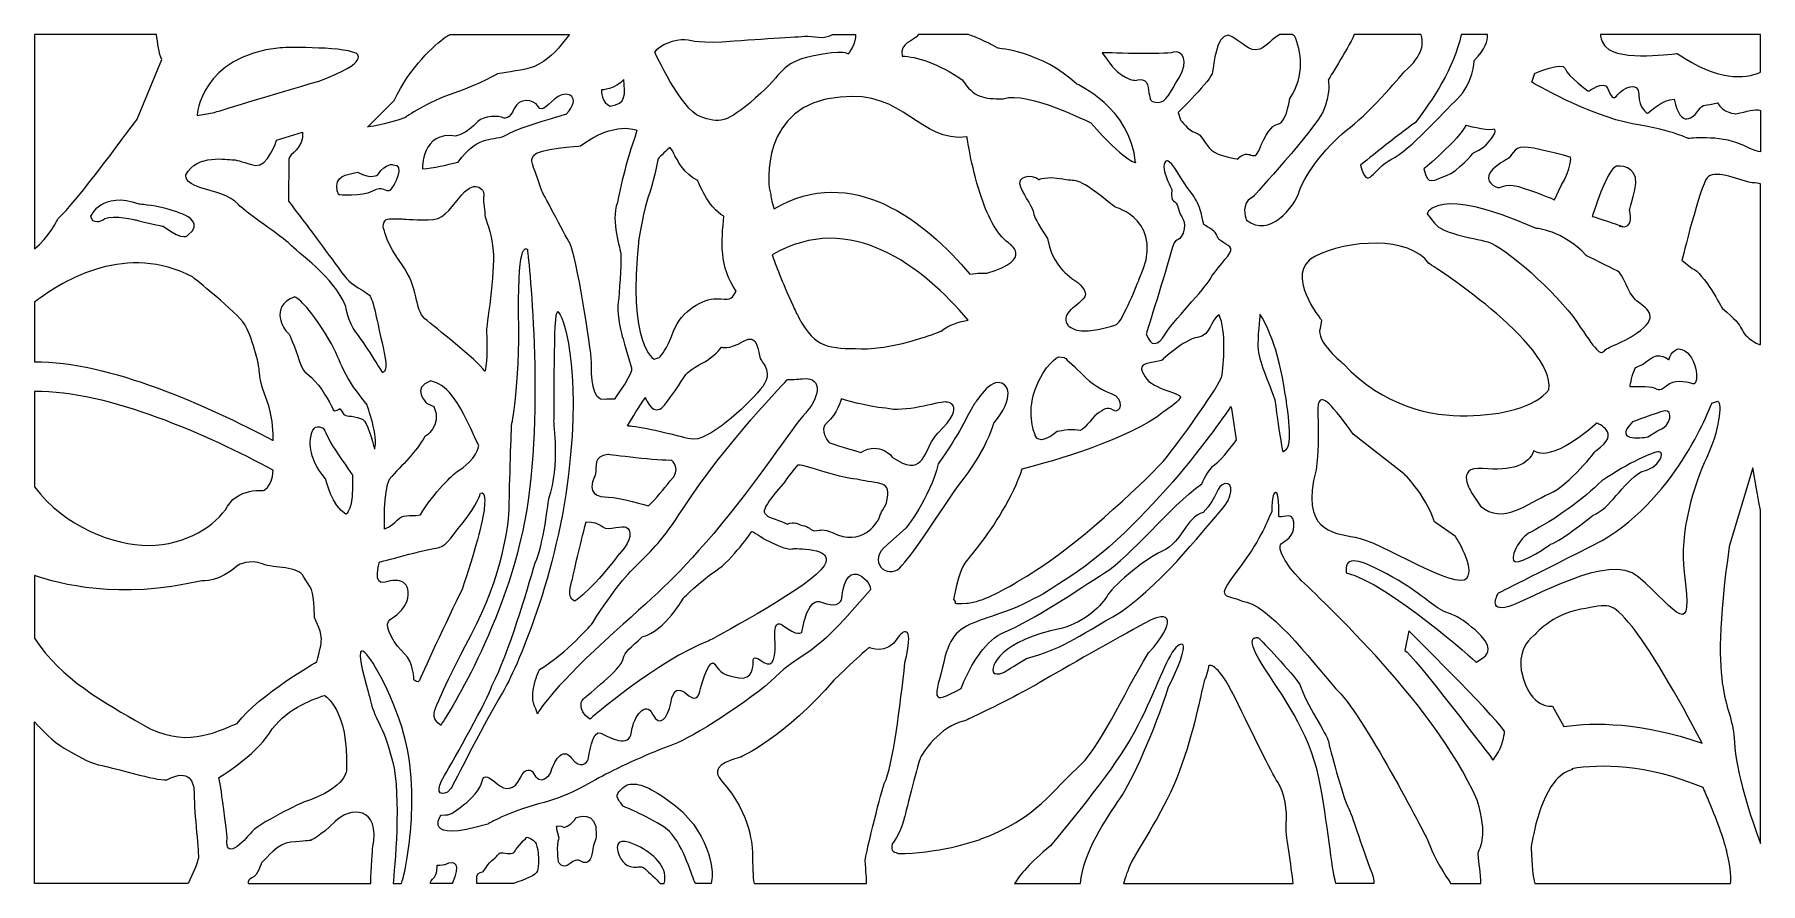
# Model space of a CAD drawing. Header units: millimetres. Extents: x -1200 to 1200, y -590 to 590.
import ezdxf

# ---------------------------------------------------------------- set-up
doc = ezdxf.new("R2010")
doc.units = ezdxf.units.MM
doc.header["$MEASUREMENT"] = 0
doc.layers.add('Layer 1', color=7, linetype='Continuous')

msp = doc.modelspace()

# ---------------------------------------------------------------- linework, layer by layer
at = {"layer": 'Layer 1', "color": 250, "lineweight": 9}
for points, knots in [([(-1030.2659, 589.9734), (-1029.013, 578.9778), (-1026.6953, 563.0243), (-1023.162, 555.0755), (-1023.162, 555.0755), (-1057.4074, 472.4196), (-1057.4074, 472.4196), (-1057.4074, 472.4196), (-1145.5738, 352.0469), (-1167.1406, 334.395), (-1167.1406, 334.395), (-1180.0884, 307.2501), (-1200.05, 291.9183), (-1200.05, 291.9183), (-1200.05, 589.9734), (-1200.05, 589.9734), (-1200.05, 589.9734), (-1030.2659, 589.9734), (-1030.2659, 589.9734)], [0, 0, 0, 0, 0.166666667, 0.166666667, 0.166666667, 0.333333333, 0.333333333, 0.333333333, 0.5, 0.5, 0.5, 0.666666667, 0.666666667, 0.666666667, 0.833333333, 0.833333333, 0.833333333, 1, 1, 1, 1]), ([(-467.5222, 575.5916), (-467.5222, 575.5916), (-456.3188, 589.9734), (-456.3188, 589.9734), (-456.3188, 589.9734), (-622.3278, 589.9734), (-622.3278, 589.9734), (-624.6688, 589.021), (-626.8943, 587.7893), (-628.9817, 586.2077), (-642.3295, 576.0898), (-679.0733, 544.8797), (-699.7684, 498.0569), (-699.7684, 498.0569), (-737.1816, 461.3677), (-737.1816, 461.3677), (-737.1816, 461.3677), (-713.4666, 463.8971), (-684.4125, 474.8556), (-684.4125, 474.8556), (-652.6888, 496.7961), (-616.9568, 508.6029), (-581.217, 520.4176), (-558.7785, 534.7306), (-555.6964, 535.4389), (-552.6065, 536.155), (-526.7747, 539.346), (-510.7649, 543.6111), (-494.7629, 547.8762), (-476.7841, 563.5046), (-467.5222, 575.5916)], [0, 0, 0, 0, 0.1, 0.1, 0.1, 0.2, 0.2, 0.2, 0.3, 0.3, 0.3, 0.4, 0.4, 0.4, 0.5, 0.5, 0.5, 0.6, 0.6, 0.6, 0.7, 0.7, 0.7, 0.8, 0.8, 0.8, 0.9, 0.9, 0.9, 1, 1, 1, 1]), ([(-105.8207, 585.8419), (-105.8207, 585.8419), (-124.1263, 587.7722), (-124.1263, 587.7722), (-124.1263, 587.7722), (-175.9614, 584.8847), (-227.0494, 581.0242), (-278.1452, 577.1638), (-282.706, 581.9816), (-295.6726, 582.9467), (-308.6314, 583.9196), (-330.743, 576.191), (-337.6076, 565.5905), (-337.6076, 565.5905), (-301.004, 485.5185), (-274.3236, 475.8753), (-247.6356, 466.2321), (-238.4905, 466.2321), (-197.3182, 501.9251), (-156.1381, 537.6104), (-163.7654, 550.1567), (-118.7794, 559.8077), (-73.8012, 569.4431), (-68.4619, 562.7029), (-68.4619, 562.7029), (-68.4619, 562.7029), (-56.6035, 579.3348), (-58.6623, 589.9734), (-58.6623, 589.9734), (-90.452, 589.9734), (-90.452, 589.9734), (-94.9188, 587.6934), (-100.2573, 585.8419), (-105.8207, 585.8419)], [0, 0, 0, 0, 0.090909091, 0.090909091, 0.090909091, 0.181818182, 0.181818182, 0.181818182, 0.272727273, 0.272727273, 0.272727273, 0.363636364, 0.363636364, 0.363636364, 0.454545455, 0.454545455, 0.454545455, 0.545454545, 0.545454545, 0.545454545, 0.636363636, 0.636363636, 0.636363636, 0.727272727, 0.727272727, 0.727272727, 0.818181818, 0.818181818, 0.818181818, 0.909090909, 0.909090909, 0.909090909, 1, 1, 1, 1]), ([(98.473, 589.9734), (103.5113, 588.2007), (108.9412, 586.0623), (114.7822, 583.4837), (114.7977, 583.4758), (114.8055, 583.4681), (114.8211, 583.4681), (122.4173, 580.1136), (130.6985, 576.0276), (139.6957, 571.0464), (139.6957, 571.0464), (201.2363, 566.361), (248.6973, 521.4139), (248.6973, 521.4139), (324.3252, 488.6394), (330.9952, 411.8441), (330.9952, 411.8441), (314.682, 414.6616), (268.7153, 467.1037), (268.7153, 467.1037), (181.2105, 512.0431), (147.1129, 500.8122), (133.119, 500.3841), (123.0555, 501.139), (114.8211, 504.2834), (114.8055, 504.2834), (114.7899, 504.2911), (114.7822, 504.2911), (105.139, 507.9726), (98.0019, 514.915), (90.0087, 527.0332), (56.6506, 549.5107), (26.25, 559.8077), (6.2242, 559.8077), (3.5826, 579.8838), (20.4484, 579.0373), (29.3674, 589.9734), (29.3674, 589.9734), (98.473, 589.9734), (98.473, 589.9734)], [0, 0, 0, 0, 0.076923077, 0.076923077, 0.076923077, 0.153846154, 0.153846154, 0.153846154, 0.230769231, 0.230769231, 0.230769231, 0.307692308, 0.307692308, 0.307692308, 0.384615385, 0.384615385, 0.384615385, 0.461538462, 0.461538462, 0.461538462, 0.538461538, 0.538461538, 0.538461538, 0.615384615, 0.615384615, 0.615384615, 0.692307692, 0.692307692, 0.692307692, 0.769230769, 0.769230769, 0.769230769, 0.846153846, 0.846153846, 0.846153846, 0.923076923, 0.923076923, 0.923076923, 1, 1, 1, 1]), ([(393.462, 471.3299), (393.462, 471.3299), (390.2165, 481.5879), (390.2165, 481.5879), (390.2165, 481.5879), (436.5178, 526.7219), (438.1367, 537.9995), (439.7634, 549.2849), (443.0167, 588.2624), (460.0694, 589.2898), (477.9392, 582.1139), (488.5009, 563.6446), (503.9347, 569.7933), (513.6273, 573.6645), (521.7181, 585.2171), (531.6259, 589.9734), (531.6259, 589.9734), (548.7616, 589.9734), (548.7616, 589.9734), (549.7698, 589.4942), (550.7997, 588.929), (551.8549, 588.2624), (561.5993, 567.7463), (567.2887, 532.8705), (545.3638, 501.0767), (542.1105, 479.5332), (536.4211, 466.1931), (528.2955, 465.1657), (520.1701, 464.1462), (511.243, 450.8138), (503.1174, 430.2899), (494.9919, 409.7738), (490.1197, 434.3993), (473.0671, 416.9576), (473.0671, 416.9576), (445.445, 421.067), (436.5178, 429.2703), (427.5829, 437.4737), (422.703, 451.8412), (413.7758, 453.8881), (404.8331, 455.9351), (393.462, 471.3299), (393.462, 471.3299)], [0, 0, 0, 0, 0.071428571, 0.071428571, 0.071428571, 0.142857143, 0.142857143, 0.142857143, 0.214285714, 0.214285714, 0.214285714, 0.285714286, 0.285714286, 0.285714286, 0.357142857, 0.357142857, 0.357142857, 0.428571429, 0.428571429, 0.428571429, 0.5, 0.5, 0.5, 0.571428571, 0.571428571, 0.571428571, 0.642857143, 0.642857143, 0.642857143, 0.714285714, 0.714285714, 0.714285714, 0.785714286, 0.785714286, 0.785714286, 0.857142857, 0.857142857, 0.857142857, 0.928571429, 0.928571429, 0.928571429, 1, 1, 1, 1]), ([(487.6836, 359.8767), (487.6836, 359.8767), (494.9919, 365.0057), (494.9919, 365.0057), (494.9919, 365.0057), (580.2786, 458.3478), (591.6496, 482.9734), (603.0207, 507.5912), (598.9579, 527.0799), (598.9579, 527.0799), (598.9579, 527.0799), (624.8489, 567.7279), (635.0667, 589.9734), (635.0667, 589.9734), (727.8401, 589.9734), (727.8401, 589.9734), (731.7101, 579.7419), (732.1422, 561.3683), (704.5583, 538.3576), (704.5583, 538.3576), (659.8836, 483.9929), (629.8254, 461.4299), (599.7752, 438.859), (566.4714, 396.8072), (559.1631, 373.2168), (551.8549, 349.6186), (516.9246, 306.5317), (485.2475, 332.1768), (485.2475, 332.1768), (477.9392, 348.5912), (487.6836, 359.8767)], [0, 0, 0, 0, 0.1, 0.1, 0.1, 0.2, 0.2, 0.2, 0.3, 0.3, 0.3, 0.4, 0.4, 0.4, 0.5, 0.5, 0.5, 0.6, 0.6, 0.6, 0.7, 0.7, 0.7, 0.8, 0.8, 0.8, 0.9, 0.9, 0.9, 1, 1, 1, 1]), ([(643.7338, 408.2716), (643.7338, 408.2716), (697.1255, 452.0436), (719.6107, 467.4306), (744.0857, 498.3463), (773.5418, 543.6253), (783.827, 589.9734), (783.827, 589.9734), (820.589, 589.9734), (820.589, 589.9734), (820.2885, 580.2701), (818.0419, 570.6228), (802.0411, 553.7914), (802.0411, 553.7914), (800.1731, 520.6667), (778.6218, 500.5552), (757.0783, 480.4362), (713.0496, 429.5661), (686.8207, 416.5528), (660.8409, 403.6719), (653.6416, 370.6951), (643.7338, 408.2716)], [0, 0, 0, 0, 0.142857143, 0.142857143, 0.142857143, 0.285714286, 0.285714286, 0.285714286, 0.428571429, 0.428571429, 0.428571429, 0.571428571, 0.571428571, 0.571428571, 0.714285714, 0.714285714, 0.714285714, 0.857142857, 0.857142857, 0.857142857, 1, 1, 1, 1]), ([(1199.95, 537.7805), (1177.8023, 527.8157), (1140.3136, 525.0493), (1084.2077, 563.8393), (1084.2077, 563.8393), (1003.7388, 552.0402), (985.0827, 572.6964), (979.662, 578.696), (977.3965, 584.6955), (977.5323, 589.9734), (977.5323, 589.9734), (1199.95, 589.9734), (1199.95, 589.9734), (1199.95, 589.9734), (1199.95, 537.7805), (1199.95, 537.7805)], [0, 0, 0, 0, 0.2, 0.2, 0.2, 0.4, 0.4, 0.4, 0.6, 0.6, 0.6, 0.8, 0.8, 0.8, 1, 1, 1, 1]), ([(-973.9419, 477.6498), (-973.9419, 477.6498), (-969.5211, 559.8699), (-858.605, 571.5522), (-858.605, 571.5522), (-774.6103, 574.0817), (-752.9034, 563.9326), (-752.9034, 563.9326), (-730.4026, 552.2581), (-804.3493, 525.3599), (-871.0579, 506.0735), (-949.83, 481.7125), (-949.83, 481.7125), (-949.83, 481.7125), (-973.9419, 477.6498), (-973.9419, 477.6498)], [0, 0, 0, 0, 0.2, 0.2, 0.2, 0.4, 0.4, 0.4, 0.6, 0.6, 0.6, 0.8, 0.8, 0.8, 1, 1, 1, 1]), ([(298.8824, 544.9109), (298.8824, 544.9109), (284.6472, 564.7266), (284.6472, 564.7266), (284.6472, 564.7266), (371.4749, 561.7223), (383.8111, 565.318), (396.1472, 568.9216), (405.6347, 552.7173), (391.8743, 530.5045), (378.1139, 508.2916), (373.8487, 495.6908), (362.4622, 495.6908), (351.0755, 495.6908), (351.0755, 499.2944), (349.6435, 508.8987), (348.2269, 518.503), (348.6939, 531.7031), (330.1936, 526.3016), (330.1936, 526.3016), (317.3827, 525.7101), (298.8824, 544.9109)], [0, 0, 0, 0, 0.142857143, 0.142857143, 0.142857143, 0.285714286, 0.285714286, 0.285714286, 0.428571429, 0.428571429, 0.428571429, 0.571428571, 0.571428571, 0.571428571, 0.714285714, 0.714285714, 0.714285714, 0.857142857, 0.857142857, 0.857142857, 1, 1, 1, 1]), ([(886.2925, 536.2406), (886.2925, 536.2406), (882.0274, 523.6476), (882.0274, 523.6476), (882.0274, 523.6476), (961.7025, 476.8325), (1022.169, 466.0297), (1082.6433, 455.2346), (1099.7115, 445.3345), (1099.7115, 445.3345), (1099.7115, 445.3345), (1142.3937, 450.7282), (1172.9889, 437.2324), (1183.5038, 432.5903), (1192.674, 428.1616), (1199.95, 426.7613), (1199.95, 426.7613), (1199.95, 484.5032), (1199.95, 484.5032), (1191.1379, 486.9269), (1181.5877, 483.4036), (1165.8753, 479.5411), (1165.8753, 479.5411), (1147.375, 481.339), (1140.2612, 494.8348), (1121.7687, 490.3362), (1121.0526, 494.8348), (1113.939, 484.9347), (1106.8252, 475.0346), (1089.041, 457.0247), (1079.7947, 500.2362), (1064.859, 500.2362), (1042.8019, 480.4362), (1042.8019, 480.4362), (1042.8019, 480.4362), (1030.707, 486.7325), (1030.707, 506.5327), (1030.707, 526.3405), (1008.6576, 515.5377), (1001.5439, 506.5327), (994.4224, 497.5355), (992.2977, 503.832), (987.3087, 515.5377), (982.3354, 527.2434), (960.9865, 511.0313), (960.9865, 511.0313), (960.9865, 511.0313), (931.8234, 531.7342), (928.2743, 542.5448), (924.7097, 553.3477), (886.2925, 536.2406), (886.2925, 536.2406)], [0, 0, 0, 0, 0.058823529, 0.058823529, 0.058823529, 0.117647059, 0.117647059, 0.117647059, 0.176470588, 0.176470588, 0.176470588, 0.235294118, 0.235294118, 0.235294118, 0.294117647, 0.294117647, 0.294117647, 0.352941176, 0.352941176, 0.352941176, 0.411764706, 0.411764706, 0.411764706, 0.470588235, 0.470588235, 0.470588235, 0.529411765, 0.529411765, 0.529411765, 0.588235294, 0.588235294, 0.588235294, 0.647058824, 0.647058824, 0.647058824, 0.705882353, 0.705882353, 0.705882353, 0.764705882, 0.764705882, 0.764705882, 0.823529412, 0.823529412, 0.823529412, 0.882352941, 0.882352941, 0.882352941, 0.941176471, 0.941176471, 0.941176471, 1, 1, 1, 1]), ([(-611.1818, 412.7469), (-627.7052, 408.186), (-644.2442, 404.816), (-660.7754, 403.1893), (-660.7754, 403.1893), (-661.9662, 456.3942), (-614.3729, 448.8603), (-614.3729, 448.8603), (-599.2971, 451.3664), (-583.8244, 468.9405), (-574.7026, 477.4707), (-555.6653, 477.463), (-546.9327, 473.9528), (-546.9327, 473.9528), (-539.3987, 471.9448), (-533.0555, 487.005), (-526.7046, 502.0652), (-505.6747, 500.5631), (-499.7285, 490.0248), (-493.7745, 479.4788), (-485.6801, 495.2161), (-471.9353, 503.7074), (-458.1826, 512.191), (-439.0597, 503.6996), (-460.1907, 479.5177), (-460.1907, 479.5177), (-523.677, 462.0603), (-542.7454, 451.1096), (-561.7984, 440.1433), (-581.4349, 453.2888), (-611.1818, 412.7469)], [0, 0, 0, 0, 0.1, 0.1, 0.1, 0.2, 0.2, 0.2, 0.3, 0.3, 0.3, 0.4, 0.4, 0.4, 0.5, 0.5, 0.5, 0.6, 0.6, 0.6, 0.7, 0.7, 0.7, 0.8, 0.8, 0.8, 0.9, 0.9, 0.9, 1, 1, 1, 1]), ([(-411.8423, 513.0315), (-411.8423, 513.0315), (-392.2835, 513.483), (-380.6868, 527.6637), (-378.8811, 506.6183), (-376.7019, 493.3559), (-399.5218, 490.6085), (-411.4843, 493.8151), (-411.8423, 513.0315), (-411.8423, 513.0315)], [0, 0, 0, 0, 0.333333333, 0.333333333, 0.333333333, 0.666666667, 0.666666667, 0.666666667, 1, 1, 1, 1]), ([(-176.2027, 367.6208), (-176.2027, 367.6208), (-178.522, 376.7504), (-178.522, 376.7504), (-178.522, 376.7504), (-193.52, 493.5739), (-79.6696, 503.0147), (10.3414, 512.9771), (29.9858, 439.5985), (96.5698, 447.6461), (96.5698, 447.6461), (102.1736, 408.007), (114.7744, 369.0295), (114.7899, 368.9829), (114.8055, 368.9439), (114.8211, 368.8894), (124.0596, 340.3646), (137.0495, 312.2288), (154.3434, 300.2741), (154.3434, 300.2741), (191.6397, 277.8278), (124.3631, 258.3079), (124.3631, 258.3079), (120.6583, 258.5959), (114.8211, 258.3857), (114.8055, 258.3857), (114.7822, 258.3857), (114.7744, 258.3857), (110.8517, 258.2378), (105.9795, 257.8642), (100.6326, 257.0237), (37.7845, 331.0094), (-62.866, 411.3071), (-171.6964, 347.8051), (-175.1987, 358.7248), (-176.2027, 364.601), (-176.2027, 367.6208)], [0, 0, 0, 0, 0.083333333, 0.083333333, 0.083333333, 0.166666667, 0.166666667, 0.166666667, 0.25, 0.25, 0.25, 0.333333333, 0.333333333, 0.333333333, 0.416666667, 0.416666667, 0.416666667, 0.5, 0.5, 0.5, 0.583333333, 0.583333333, 0.583333333, 0.666666667, 0.666666667, 0.666666667, 0.75, 0.75, 0.75, 0.833333333, 0.833333333, 0.833333333, 0.916666667, 0.916666667, 0.916666667, 1, 1, 1, 1]), ([(-365.0662, 446.6499), (-365.0662, 446.6499), (-362.6768, 456.9312), (-362.6768, 456.9312), (-362.6768, 456.9312), (-392.7817, 470.8396), (-441.0444, 435.1699), (-441.0444, 435.1699), (-501.2384, 431.5352), (-506.0172, 421.8609), (-510.8038, 412.1865), (-509.364, 417.0276), (-495.0354, 373.5047), (-495.0354, 373.5047), (-463.4985, 313.0461), (-455.373, 299.1455), (-447.2474, 285.2372), (-425.7507, 152.8397), (-425.7507, 134.7052), (-425.7507, 116.5707), (-425.2759, 79.0953), (-406.6355, 82.7145), (-403.421, 83.3449), (-398.9925, 83.376), (-393.7546, 82.9713), (-388.8045, 91.4004), (-367.2377, 119.0457), (-369.845, 126.8444), (-378.9278, 154.0462), (-379.4026, 160.7007), (-382.7493, 170.3749), (-386.0883, 180.0415), (-390.3922, 207.2511), (-388.4776, 218.1317), (-386.5708, 229.0203), (-384.6561, 270.1225), (-384.6561, 282.2174), (-384.6561, 294.3045), (-399.4672, 328.1608), (-389.435, 356.5766), (-384.1814, 384.9847), (-371.2771, 433.9557), (-365.0662, 446.6499)], [0, 0, 0, 0, 0.071428571, 0.071428571, 0.071428571, 0.142857143, 0.142857143, 0.142857143, 0.214285714, 0.214285714, 0.214285714, 0.285714286, 0.285714286, 0.285714286, 0.357142857, 0.357142857, 0.357142857, 0.428571429, 0.428571429, 0.428571429, 0.5, 0.5, 0.5, 0.571428571, 0.571428571, 0.571428571, 0.642857143, 0.642857143, 0.642857143, 0.714285714, 0.714285714, 0.714285714, 0.785714286, 0.785714286, 0.785714286, 0.857142857, 0.857142857, 0.857142857, 0.928571429, 0.928571429, 0.928571429, 1, 1, 1, 1]), ([(731.9157, 403.1349), (731.9157, 403.1349), (780.7855, 444.0971), (790.1174, 463.7336), (790.1174, 463.7336), (817.6694, 455.8806), (827.8885, 458.122), (838.1077, 460.3714), (821.6699, 432.8739), (800.788, 425.5734), (800.788, 425.5734), (778.5673, 399.2044), (763.4605, 394.1532), (746.2599, 388.4015), (736.6945, 377.7388), (731.9157, 403.1349)], [0, 0, 0, 0, 0.2, 0.2, 0.2, 0.4, 0.4, 0.4, 0.6, 0.6, 0.6, 0.8, 0.8, 0.8, 1, 1, 1, 1]), ([(-827.2237, 454.3084), (-827.2237, 454.3084), (-863.3993, 443.3032), (-863.3993, 443.3032), (-863.3993, 443.3032), (-876.0312, 404.777), (-892.6013, 408.0771), (-909.1558, 411.3771), (-916.1295, 415.7823), (-923.9826, 415.7823), (-931.8279, 415.7823), (-974.0977, 424.585), (-989.7883, 394.8615), (-989.7883, 394.8615), (-991.9675, 383.864), (-970.175, 377.2562), (-948.3824, 370.6484), (-928.3333, 366.7958), (-917.0089, 354.1405), (-905.6769, 341.4776), (-854.6823, 308.9989), (-845.0936, 298.5384), (-835.5049, 288.0858), (-783.2028, 252.3071), (-767.5122, 212.6759), (-767.5122, 212.6759), (-764.0254, 189.5524), (-753.1291, 176.3445), (-742.225, 163.1367), (-716.0818, 120.2054), (-716.0818, 120.2054), (-716.0818, 120.2054), (-706.493, 118.5476), (-715.21, 154.8789), (-723.9349, 191.2024), (-728.7214, 222.0311), (-734.3875, 227.5337), (-740.0536, 233.0363), (-759.2388, 242.3993), (-766.2046, 250.6494), (-773.1782, 258.915), (-805.4311, 304.0489), (-821.1218, 324.417), (-836.8046, 344.7775), (-846.8292, 358.538), (-846.8292, 358.538), (-846.8292, 358.538), (-846.2065, 416.5373), (-846.2065, 416.5373), (-846.121, 424.6161), (-825.3635, 431.3406), (-827.2237, 454.3084)], [0, 0, 0, 0, 0.058823529, 0.058823529, 0.058823529, 0.117647059, 0.117647059, 0.117647059, 0.176470588, 0.176470588, 0.176470588, 0.235294118, 0.235294118, 0.235294118, 0.294117647, 0.294117647, 0.294117647, 0.352941176, 0.352941176, 0.352941176, 0.411764706, 0.411764706, 0.411764706, 0.470588235, 0.470588235, 0.470588235, 0.529411765, 0.529411765, 0.529411765, 0.588235294, 0.588235294, 0.588235294, 0.647058824, 0.647058824, 0.647058824, 0.705882353, 0.705882353, 0.705882353, 0.764705882, 0.764705882, 0.764705882, 0.823529412, 0.823529412, 0.823529412, 0.882352941, 0.882352941, 0.882352941, 0.941176471, 0.941176471, 0.941176471, 1, 1, 1, 1]), ([(-331.5213, 141.1496), (-331.5213, 141.1496), (-338.3937, 138.5423), (-338.3937, 138.5423), (-338.3937, 138.5423), (-376.2194, 157.6575), (-359.7192, 306.1658), (-359.7192, 306.1658), (-352.1464, 350.4669), (-346.6515, 364.3674), (-341.1489, 378.2603), (-332.8989, 417.3467), (-332.8989, 417.3467), (-332.8989, 417.3467), (-323.9483, 426.8965), (-316.391, 432.9828), (-308.8181, 424.297), (-313.6436, 426.0326), (-306.0706, 415.611), (-306.0706, 415.611), (-297.128, 396.5037), (-277.8805, 386.9461), (-277.8805, 386.9461), (-264.1201, 349.603), (-241.4247, 337.4381), (-244.8726, 302.7024), (-248.3049, 267.0872), (-224.232, 233.2231), (-232.4897, 218.4508), (-233.1746, 222.7938), (-251.745, 222.7938), (-270.3076, 222.7938), (-300.5759, 206.2937), (-311.5733, 177.6288), (-322.5785, 148.9637), (-326.7113, 146.3642), (-331.5213, 141.1496)], [0, 0, 0, 0, 0.083333333, 0.083333333, 0.083333333, 0.166666667, 0.166666667, 0.166666667, 0.25, 0.25, 0.25, 0.333333333, 0.333333333, 0.333333333, 0.416666667, 0.416666667, 0.416666667, 0.5, 0.5, 0.5, 0.583333333, 0.583333333, 0.583333333, 0.666666667, 0.666666667, 0.666666667, 0.75, 0.75, 0.75, 0.833333333, 0.833333333, 0.833333333, 0.916666667, 0.916666667, 0.916666667, 1, 1, 1, 1]), ([(922.9429, 379.9647), (922.9429, 379.9647), (913.6032, 360.2659), (913.6032, 360.2659), (913.6032, 360.2659), (884.5414, 372.7265), (863.2625, 378.6416), (841.9836, 384.5567), (840.9407, 374.0496), (831.0795, 378.6416), (821.2263, 383.2414), (815.5212, 394.41), (833.1576, 407.5323), (850.8018, 420.6701), (847.175, 413.4474), (853.9228, 423.293), (860.6629, 433.1463), (865.3328, 436.423), (894.3947, 429.8618), (923.4566, 423.293), (935.925, 419.3547), (935.925, 419.3547), (935.925, 419.3547), (937.9953, 404.9172), (922.9429, 379.9647)], [0, 0, 0, 0, 0.125, 0.125, 0.125, 0.25, 0.25, 0.25, 0.375, 0.375, 0.375, 0.5, 0.5, 0.5, 0.625, 0.625, 0.625, 0.75, 0.75, 0.75, 0.875, 0.875, 0.875, 1, 1, 1, 1]), ([(-779.2256, 372.7966), (-779.2256, 372.7966), (-777.0153, 367.2939), (-777.0153, 367.2939), (-777.0153, 367.2939), (-744.8012, 363.7293), (-730.2157, 372.3529), (-715.6303, 380.9843), (-711.1551, 369.372), (-705.5124, 373.8472), (-699.8696, 378.3069), (-684.2258, 410.3031), (-701.294, 408.8165), (-701.294, 408.8165), (-710.5246, 412.7936), (-722.6895, 395.1495), (-722.6895, 395.1495), (-730.9395, 387.9501), (-750.7708, 398.6284), (-766.8583, 394.6591), (-783.1483, 393.9119), (-779.2256, 372.7966)], [0, 0, 0, 0, 0.142857143, 0.142857143, 0.142857143, 0.285714286, 0.285714286, 0.285714286, 0.428571429, 0.428571429, 0.428571429, 0.571428571, 0.571428571, 0.571428571, 0.714285714, 0.714285714, 0.714285714, 0.857142857, 0.857142857, 0.857142857, 1, 1, 1, 1]), ([(345.892, 174.0485), (345.892, 174.0485), (374.0978, 264.2697), (380.4799, 288.5061), (386.862, 312.7503), (390.0609, 297.262), (396.98, 314.0968), (403.8991, 330.9237), (392.7227, 335.6402), (390.0609, 349.1049), (387.3991, 362.5696), (378.8844, 352.475), (381.5462, 374.6955), (381.5462, 374.6955), (369.3035, 397.5855), (370.3698, 406.3337), (371.436, 415.0819), (375.1719, 422.4912), (391.1193, 395.5697), (407.0824, 368.6326), (416.6633, 363.9161), (421.9869, 342.3648), (427.3183, 320.8214), (423.5902, 327.5537), (434.2297, 320.8214), (444.869, 314.0968), (442.2072, 312.7503), (445.9276, 306.6873), (449.6635, 300.6243), (465.0894, 297.262), (463.5017, 289.8526), (461.8984, 282.4431), (440.6117, 261.5689), (434.7589, 250.1278), (428.906, 238.6867), (379.9507, 187.5133), (371.973, 173.3792), (362.361, 156.3655), (351.7683, 155.4704), (345.892, 174.0485)], [0, 0, 0, 0, 0.076923077, 0.076923077, 0.076923077, 0.153846154, 0.153846154, 0.153846154, 0.230769231, 0.230769231, 0.230769231, 0.307692308, 0.307692308, 0.307692308, 0.384615385, 0.384615385, 0.384615385, 0.461538462, 0.461538462, 0.461538462, 0.538461538, 0.538461538, 0.538461538, 0.615384615, 0.615384615, 0.615384615, 0.692307692, 0.692307692, 0.692307692, 0.769230769, 0.769230769, 0.769230769, 0.846153846, 0.846153846, 0.846153846, 0.923076923, 0.923076923, 0.923076923, 1, 1, 1, 1]), ([(965.991, 337.2747), (965.991, 337.2747), (987.262, 404.9172), (999.7149, 406.8785), (1012.1756, 408.8476), (1032.4193, 401.6171), (1025.1499, 374.0496), (1017.8806, 346.4665), (1017.8806, 345.1589), (1017.8806, 345.1589), (1017.8806, 345.1589), (1026.185, 318.2296), (1003.871, 323.4909), (1026.185, 318.2296), (965.991, 337.2747), (965.991, 337.2747)], [0, 0, 0, 0, 0.2, 0.2, 0.2, 0.4, 0.4, 0.4, 0.6, 0.6, 0.6, 0.8, 0.8, 0.8, 1, 1, 1, 1]), ([(-713.6379, 317.8171), (-713.6379, 317.8171), (-711.1551, 300.0717), (-688.8411, 269.8112), (-666.5349, 239.5507), (-671.4538, 207.1109), (-657.1719, 194.9538), (-642.8822, 182.8123), (-585.7312, 138.4878), (-573.6675, 121.9022), (-573.6675, 121.9022), (-569.2779, 139.6864), (-571.784, 179.489), (-571.784, 179.489), (-559.7903, 259.7399), (-562.2965, 289.4479), (-564.7948, 319.1402), (-573.2861, 331.1416), (-573.7765, 339.9909), (-574.2745, 348.8325), (-577.2711, 360.2113), (-575.2708, 365.9007), (-573.2861, 371.5824), (-585.2643, 391.1723), (-605.7492, 367.1616), (-626.2187, 343.1509), (-631.2154, 332.4103), (-652.6888, 332.4103), (-674.17, 332.4103), (-689.1524, 333.6712), (-689.1524, 333.6712), (-689.1524, 333.6712), (-706.6331, 333.6712), (-706.6331, 333.6712), (-714.2605, 333.6712), (-717.1402, 325.0398), (-713.6379, 317.8171)], [0, 0, 0, 0, 0.083333333, 0.083333333, 0.083333333, 0.166666667, 0.166666667, 0.166666667, 0.25, 0.25, 0.25, 0.333333333, 0.333333333, 0.333333333, 0.416666667, 0.416666667, 0.416666667, 0.5, 0.5, 0.5, 0.583333333, 0.583333333, 0.583333333, 0.666666667, 0.666666667, 0.666666667, 0.75, 0.75, 0.75, 0.833333333, 0.833333333, 0.833333333, 0.916666667, 0.916666667, 0.916666667, 1, 1, 1, 1]), ([(242.5176, 250.6805), (242.5176, 250.6805), (232.6798, 259.2885), (232.6798, 259.2885), (232.6798, 259.2885), (214.1095, 274.0141), (208.4278, 306.3059), (194.2237, 329.6317), (189.2504, 336.8), (189.2504, 342.1858), (189.2504, 347.5717), (177.1789, 363.7215), (170.7812, 378.0656), (164.3835, 392.4254), (186.4018, 396.9084), (196.3563, 387.9424), (196.3563, 387.9424), (206.2953, 393.3204), (229.7378, 388.8373), (253.1803, 384.3621), (246.7905, 395.1183), (302.198, 350.2646), (302.198, 350.2646), (375.3664, 331.4218), (335.5795, 248.8904), (335.5795, 248.8904), (312.8529, 190.572), (304.3227, 186.984), (295.8004, 183.396), (275.9146, 178.0102), (258.8619, 178.0102), (241.8093, 178.0102), (223.3401, 189.677), (241.1011, 207.6168), (241.1011, 207.6168), (255.3129, 218.3808), (260.2863, 225.5568), (265.2519, 232.7405), (253.1803, 244.3995), (242.5176, 250.6805)], [0, 0, 0, 0, 0.076923077, 0.076923077, 0.076923077, 0.153846154, 0.153846154, 0.153846154, 0.230769231, 0.230769231, 0.230769231, 0.307692308, 0.307692308, 0.307692308, 0.384615385, 0.384615385, 0.384615385, 0.461538462, 0.461538462, 0.461538462, 0.538461538, 0.538461538, 0.538461538, 0.615384615, 0.615384615, 0.615384615, 0.692307692, 0.692307692, 0.692307692, 0.769230769, 0.769230769, 0.769230769, 0.846153846, 0.846153846, 0.846153846, 0.923076923, 0.923076923, 0.923076923, 1, 1, 1, 1]), ([(1104.9651, 264.8144), (1104.9651, 264.8144), (1090.7377, 276.5124), (1090.7377, 276.5124), (1090.7377, 276.5124), (1116.3439, 379.1242), (1125.598, 390.8299), (1134.8442, 402.52), (1164.7234, 389.9192), (1188.197, 383.6228), (1188.197, 383.6228), (1193.2583, 384.3441), (1199.95, 382.5192), (1199.95, 382.5192), (1199.95, 158.8988), (1199.95, 158.8988), (1197.7515, 159.0841), (1195.0637, 160.1177), (1191.7539, 162.2106), (1166.1398, 178.4071), (1183.9319, 180.205), (1146.9313, 209.01), (1146.9313, 209.01), (1120.6168, 259.413), (1104.9651, 264.8144)], [0, 0, 0, 0, 0.125, 0.125, 0.125, 0.25, 0.25, 0.25, 0.375, 0.375, 0.375, 0.5, 0.5, 0.5, 0.625, 0.625, 0.625, 0.75, 0.75, 0.75, 0.875, 0.875, 0.875, 1, 1, 1, 1]), ([(-1119.2827, 331.6631), (-1119.2827, 331.6631), (-1122.248, 337.2902), (-1122.248, 337.2902), (-1122.248, 337.2902), (-1106.8998, 372.9444), (-1054.3954, 354.1794), (-1054.3954, 354.1794), (-1036.5721, 352.9264), (-1019.2393, 348.5523), (-1001.9064, 344.1704), (-990.014, 338.5433), (-990.014, 338.5433), (-990.014, 338.5433), (-965.2483, 327.2812), (-986.5427, 311.6451), (-986.5427, 311.6451), (-991.0024, 301.0134), (-1021.2162, 323.5298), (-1021.2162, 323.5298), (-1050.4338, 329.1569), (-1059.3531, 332.2857), (-1059.3531, 332.2857), (-1089.0688, 339.7887), (-1102.4402, 334.1614), (-1102.4402, 334.1614), (-1111.3517, 326.6586), (-1119.2827, 331.6631)], [0, 0, 0, 0, 0.111111111, 0.111111111, 0.111111111, 0.222222222, 0.222222222, 0.222222222, 0.333333333, 0.333333333, 0.333333333, 0.444444444, 0.444444444, 0.444444444, 0.555555556, 0.555555556, 0.555555556, 0.666666667, 0.666666667, 0.666666667, 0.777777778, 0.777777778, 0.777777778, 0.888888889, 0.888888889, 0.888888889, 1, 1, 1, 1]), ([(746.7813, 327.826), (746.7813, 327.826), (736.4766, 340.8393), (736.4766, 340.8393), (736.4766, 340.8393), (747.7076, 382.2451), (887.2887, 320.7279), (887.2887, 320.7279), (924.7641, 318.3618), (957.5541, 282.8712), (957.5541, 282.8712), (992.212, 265.118), (1000.6411, 261.5689), (1009.0701, 258.0277), (1015.6312, 230.8104), (1025.9359, 221.354), (1036.233, 211.882), (1059.6599, 202.4178), (1037.1825, 182.3142), (1014.6895, 162.195), (988.4684, 157.4629), (982.849, 150.3726), (977.2219, 143.2666), (971.6025, 150.3726), (944.4397, 190.5875), (917.269, 230.8104), (843.2601, 295.8766), (820.7826, 301.7918), (798.2973, 307.7146), (756.1443, 313.6298), (746.7813, 327.826)], [0, 0, 0, 0, 0.1, 0.1, 0.1, 0.2, 0.2, 0.2, 0.3, 0.3, 0.3, 0.4, 0.4, 0.4, 0.5, 0.5, 0.5, 0.6, 0.6, 0.6, 0.7, 0.7, 0.7, 0.8, 0.8, 0.8, 0.9, 0.9, 0.9, 1, 1, 1, 1]), ([(98.1965, 192.938), (86.234, 191.0623), (71.8975, 186.8439), (60.4954, 177.6288), (60.4954, 177.6288), (24.4598, 162.9265), (-14.3542, 156.3343), (-26.5269, 154.2641), (-38.972, 152.9955), (-50.6621, 153.2211), (-94.5118, 154.1006), (-113.7671, 152.6374), (-137.2486, 196.4015), (-140.0037, 201.5305), (-142.8213, 207.2822), (-145.7399, 213.7421), (-161.2515, 248.0654), (-169.6961, 269.9279), (-174.1325, 283.7195), (-65.2942, 347.2214), (35.3406, 266.9237), (98.1965, 192.938)], [0, 0, 0, 0, 0.142857143, 0.142857143, 0.142857143, 0.285714286, 0.285714286, 0.285714286, 0.428571429, 0.428571429, 0.428571429, 0.571428571, 0.571428571, 0.571428571, 0.714285714, 0.714285714, 0.714285714, 0.857142857, 0.857142857, 0.857142857, 1, 1, 1, 1]), ([(-874.0777, 74.0442), (-868.8942, 52.3995), (-867.5866, 36.8256), (-868.3026, 25.6259), (-959.3334, 73.978), (-1096.8099, 136.1094), (-1200.05, 134.8791), (-1200.05, 134.8791), (-1200.05, 217.9525), (-1200.05, 217.9525), (-1157.6383, 250.349), (-1070.3384, 300.543), (-980.5575, 253.1633), (-980.5575, 253.1633), (-917.9196, 203.1105), (-908.0662, 187.3186), (-898.2129, 171.5191), (-887.3244, 132.3782), (-887.3244, 120.0186), (-887.3244, 107.6514), (-878.5063, 85.672), (-878.5063, 85.672), (-878.5063, 85.672), (-874.0777, 74.0442), (-874.0777, 74.0442)], [0, 0, 0, 0, 0.125, 0.125, 0.125, 0.25, 0.25, 0.25, 0.375, 0.375, 0.375, 0.5, 0.5, 0.5, 0.625, 0.625, 0.625, 0.75, 0.75, 0.75, 0.875, 0.875, 0.875, 1, 1, 1, 1]), ([(-635.3015, -370.2046), (-635.3015, -370.2046), (-548.8707, -242.2823), (-518.6958, -87.532), (-488.521, 67.2184), (-514.6175, 291.0823), (-514.6175, 291.0823), (-514.6175, 291.0823), (-528.4791, 309.6604), (-526.8525, 202.371), (-525.2258, 95.0739), (-536.6435, 47.6207), (-536.6435, 47.6207), (-536.6435, 47.6207), (-539.8968, -40.0787), (-539.8968, -64.8366), (-539.8968, -89.5867), (-548.8707, -160.7783), (-592.8994, -244.3449), (-636.9281, -327.9115), (-642.6409, -347.5092), (-642.6409, -347.5092), (-642.6409, -347.5092), (-647.015, -357.4014), (-641.7926, -363.6434), (-636.5779, -369.8854), (-635.3015, -370.2046), (-635.3015, -370.2046)], [0, 0, 0, 0, 0.111111111, 0.111111111, 0.111111111, 0.222222222, 0.222222222, 0.222222222, 0.333333333, 0.333333333, 0.333333333, 0.444444444, 0.444444444, 0.444444444, 0.555555556, 0.555555556, 0.555555556, 0.666666667, 0.666666667, 0.666666667, 0.777777778, 0.777777778, 0.777777778, 0.888888889, 0.888888889, 0.888888889, 1, 1, 1, 1]), ([(587.8671, 181.3724), (587.8671, 181.3724), (589.556, 193.0937), (589.556, 193.0937), (589.556, 193.0937), (535.5883, 258.0588), (580.2786, 281.4936), (624.9766, 304.9206), (711.8354, 310.2442), (738.8193, 271.897), (738.8193, 271.897), (914.2259, 161.1443), (905.789, 96.1792), (886.3937, 71.6781), (840.8628, 61.0386), (791.9464, 59.9647), (743.0377, 58.8983), (674.7336, 72.7522), (619.9176, 132.3859), (619.9176, 132.3859), (580.2786, 164.3354), (587.8671, 181.3724)], [0, 0, 0, 0, 0.142857143, 0.142857143, 0.142857143, 0.285714286, 0.285714286, 0.285714286, 0.428571429, 0.428571429, 0.428571429, 0.571428571, 0.571428571, 0.571428571, 0.714285714, 0.714285714, 0.714285714, 0.857142857, 0.857142857, 0.857142857, 1, 1, 1, 1]), ([(-845.9497, 173.5271), (-845.9497, 173.5271), (-850.3004, 177.8233), (-850.3004, 177.8233), (-850.3004, 177.8233), (-876.0156, 211.1037), (-838.1822, 225.3778), (-838.1822, 225.3778), (-823.6512, 219.3459), (-795.9437, 174.9047), (-768.2282, 130.4557), (-779.9883, 127.6538), (-737.6097, 75.1494), (-737.6097, 75.1494), (-721.4521, 29.8209), (-727.1337, 13.7878), (-727.1337, 13.7878), (-735.8662, 45.8461), (-741.112, 52.4774), (-746.3578, 59.1085), (-764.2588, 59.6767), (-767.3175, 60.2215), (-770.3763, 60.7663), (-775.1785, 70.1604), (-775.1785, 70.1604), (-775.1785, 70.1604), (-783.0471, 64.0896), (-784.7983, 68.5104), (-786.5417, 72.939), (-796.5974, 93.3773), (-810.1321, 108.3052), (-823.6746, 123.2331), (-826.2898, 117.6993), (-831.9714, 137.0479), (-837.6529, 156.3888), (-845.9497, 173.5271), (-845.9497, 173.5271)], [0, 0, 0, 0, 0.083333333, 0.083333333, 0.083333333, 0.166666667, 0.166666667, 0.166666667, 0.25, 0.25, 0.25, 0.333333333, 0.333333333, 0.333333333, 0.416666667, 0.416666667, 0.416666667, 0.5, 0.5, 0.5, 0.583333333, 0.583333333, 0.583333333, 0.666666667, 0.666666667, 0.666666667, 0.75, 0.75, 0.75, 0.833333333, 0.833333333, 0.833333333, 0.916666667, 0.916666667, 0.916666667, 1, 1, 1, 1]), ([(-625.7672, -463.2275), (-625.7672, -463.2275), (-620.5993, -457.4681), (-620.5993, -457.4681), (-620.5993, -457.4681), (-567.0675, -352.9183), (-551.0656, -327.8258), (-535.0558, -302.741), (-475.6555, -173.0833), (-457.5132, -21.3527), (-439.3787, 130.3856), (-465.5687, 201.1491), (-472.3477, 204.8072), (-479.1268, 208.4808), (-476.7063, 62.4085), (-477.6792, 55.0691), (-478.6364, 47.7375), (-468.4718, -7.8802), (-484.9329, -54.9443), (-484.9329, -54.9443), (-492.6771, -121.5672), (-503.799, -144.1848), (-515.4191, -182.0726), (-539.6167, -269.4763), (-564.3044, -315.3106), (-569.1378, -333.6476), (-617.5327, -418.6074), (-630.118, -439.9952), (-642.6954, -461.3907), (-637.8621, -468.7224), (-625.7672, -463.2275)], [0, 0, 0, 0, 0.1, 0.1, 0.1, 0.2, 0.2, 0.2, 0.3, 0.3, 0.3, 0.4, 0.4, 0.4, 0.5, 0.5, 0.5, 0.6, 0.6, 0.6, 0.7, 0.7, 0.7, 0.8, 0.8, 0.8, 0.9, 0.9, 0.9, 1, 1, 1, 1]), ([(80.5601, -198.775), (80.5601, -198.775), (77.7193, -195.1871), (77.7193, -195.1871), (77.7193, -195.1871), (85.5334, -155.7192), (93.3476, -144.9475), (96.1028, -141.1493), (104.3606, -131.4206), (114.751, -117.6991), (114.7744, -117.6679), (114.7977, -117.6368), (114.8211, -117.6056), (133.8662, -92.4586), (160.0562, -53.9714), (172.906, -13.9666), (216.242, -3.2104), (322.792, 27.2992), (370.3853, 65.872), (370.3853, 65.872), (388.8545, 77.5388), (393.1196, 84.7147), (397.3847, 91.8907), (355.473, 95.4709), (344.1097, 114.3137), (332.7464, 133.1564), (341.2689, 131.3664), (366.8362, 136.7444), (366.8362, 136.7444), (398.809, 166.3512), (417.2704, 169.044), (435.7396, 171.7292), (435.0313, 193.2649), (447.1106, 200.4487), (457.0573, 178.0102), (454.2165, 132.2613), (450.6596, 113.4186), (437.8799, 87.4076), (393.8278, 27.2992), (373.9344, 2.1755), (354.0487, -22.9404), (254.6046, -114.4457), (200.6136, -149.4384), (160.7488, -175.2781), (134.4421, -189.8557), (114.8211, -196.4402), (114.7899, -196.448), (114.7744, -196.4635), (114.751, -196.4713), (107.8241, -198.7829), (101.7378, -200.1059), (96.1884, -200.5729), (74.8784, -202.3708), (80.5601, -198.775), (80.5601, -198.775)], [0, 0, 0, 0, 0.055555556, 0.055555556, 0.055555556, 0.111111111, 0.111111111, 0.111111111, 0.166666667, 0.166666667, 0.166666667, 0.222222222, 0.222222222, 0.222222222, 0.277777778, 0.277777778, 0.277777778, 0.333333333, 0.333333333, 0.333333333, 0.388888889, 0.388888889, 0.388888889, 0.444444444, 0.444444444, 0.444444444, 0.5, 0.5, 0.5, 0.555555556, 0.555555556, 0.555555556, 0.611111111, 0.611111111, 0.611111111, 0.666666667, 0.666666667, 0.666666667, 0.722222222, 0.722222222, 0.722222222, 0.777777778, 0.777777778, 0.777777778, 0.833333333, 0.833333333, 0.833333333, 0.888888889, 0.888888889, 0.888888889, 0.944444444, 0.944444444, 0.944444444, 1, 1, 1, 1]), ([(540.6628, 13.671), (540.6628, 13.671), (535.7751, 9.8106), (535.7751, 9.8106), (535.7751, 9.8106), (531.4944, 29.1126), (524.762, 82.3798), (512.5427, 116.345), (500.3155, 139.5074), (500.9304, 159.5798), (501.5452, 179.6523), (503.9891, 201.2659), (503.9891, 201.2659), (503.9891, 201.2659), (524.762, 170.3905), (535.168, 113.2551), (545.5584, 56.1353), (548.6094, 21.3918), (540.6628, 13.671)], [0, 0, 0, 0, 0.166666667, 0.166666667, 0.166666667, 0.333333333, 0.333333333, 0.333333333, 0.5, 0.5, 0.5, 0.666666667, 0.666666667, 0.666666667, 0.833333333, 0.833333333, 0.833333333, 1, 1, 1, 1]), ([(-375.6434, 45.9318), (-373.612, 45.7761), (-371.4561, 45.5504), (-369.199, 45.2702), (-343.8963, 42.1336), (-305.8606, 31.8601), (-287.944, 27.7895), (-264.3847, 22.4191), (-211.1175, 72.5109), (-190.8504, 96.3659), (-170.5834, 120.221), (-188.0252, 132.1446), (-190.8504, 139.8966), (-193.6757, 147.6562), (-193.6757, 176.2745), (-214.4175, 163.7516), (-235.1515, 151.2365), (-244.5846, 155.4082), (-244.5846, 155.4082), (-244.5846, 155.4082), (-257.3099, 140.5036), (-268.1517, 135.1333), (-278.9935, 129.763), (-294.077, 119.0224), (-295.4936, 116.0493), (-296.9023, 113.0684), (-321.8781, 76.0911), (-326.5946, 71.9194), (-330.6651, 68.3159), (-339.9892, 63.8328), (-348.2159, 79.897), (-349.0331, 81.4769), (-349.8347, 83.2593), (-350.6131, 85.2595), (-359.8438, 71.9116), (-368.2183, 58.5481), (-375.6434, 45.9318)], [0, 0, 0, 0, 0.083333333, 0.083333333, 0.083333333, 0.166666667, 0.166666667, 0.166666667, 0.25, 0.25, 0.25, 0.333333333, 0.333333333, 0.333333333, 0.416666667, 0.416666667, 0.416666667, 0.5, 0.5, 0.5, 0.583333333, 0.583333333, 0.583333333, 0.666666667, 0.666666667, 0.666666667, 0.75, 0.75, 0.75, 0.833333333, 0.833333333, 0.833333333, 0.916666667, 0.916666667, 0.916666667, 1, 1, 1, 1]), ([(1018.4176, 100.1096), (1018.4176, 100.1096), (1046.8801, 101.0047), (1052.5618, 98.3039), (1058.259, 95.6032), (1060.3993, 93.8131), (1069.6378, 101.8997), (1078.8841, 110.0096), (1095.2518, 108.1962), (1105.9302, 104.6004), (1116.5852, 101.0047), (1111.6118, 151.4155), (1085.9978, 153.2055), (1085.9978, 153.2055), (1075.3428, 150.5048), (1072.4942, 137.9041), (1072.4942, 137.9041), (1059.6833, 150.5048), (1044.7399, 137.9041), (1029.8042, 125.3033), (1027.6716, 131.6076), (1024.1148, 122.6026), (1020.5579, 113.6054), (1018.4176, 100.1096), (1018.4176, 100.1096)], [0, 0, 0, 0, 0.125, 0.125, 0.125, 0.25, 0.25, 0.25, 0.375, 0.375, 0.375, 0.5, 0.5, 0.5, 0.625, 0.625, 0.625, 0.75, 0.75, 0.75, 0.875, 0.875, 0.875, 1, 1, 1, 1]), ([(231.8703, 141.2353), (231.8703, 141.2353), (224.0562, 142.1303), (224.0562, 142.1303), (224.0562, 142.1303), (204.1705, 132.2613), (191.3751, 96.3816), (178.5954, 60.4861), (191.3751, 33.5801), (191.3751, 33.5801), (191.3751, 33.5801), (194.2237, 15.6324), (221.9236, 38.0553), (221.9236, 38.0553), (241.1011, 42.554), (250.3317, 39.861), (259.578, 37.1603), (268.0927, 56.0031), (277.3311, 62.284), (286.5696, 68.5649), (290.8269, 73.9507), (300.0654, 67.6699), (309.3039, 61.3889), (317.1103, 83.8196), (297.2246, 90.9957), (277.3311, 98.1716), (264.5436, 109.8306), (253.8886, 120.5946), (243.2414, 131.3664), (231.8703, 141.2353), (231.8703, 141.2353)], [0, 0, 0, 0, 0.1, 0.1, 0.1, 0.2, 0.2, 0.2, 0.3, 0.3, 0.3, 0.4, 0.4, 0.4, 0.5, 0.5, 0.5, 0.6, 0.6, 0.6, 0.7, 0.7, 0.7, 0.8, 0.8, 0.8, 0.9, 0.9, 0.9, 1, 1, 1, 1]), ([(-644.6255, 73.1725), (-644.6255, 73.1725), (-654.8447, 77.6711), (-654.8447, 77.6711), (-654.8447, 77.6711), (-677.5012, 98.9888), (-649.0697, 108.5231), (-627.2928, 102.3589), (-613.9603, 90.0072), (-582.4157, 18.1775), (-582.4157, 18.1775), (-583.3107, 0.222), (-614.4118, -18.8543), (-614.4118, -18.8543), (-646.4002, -47.4725), (-663.2893, -77.7798), (-680.1708, -80.0213), (-687.7204, -76.0909), (-695.7213, -85.0725), (-703.7222, -94.0464), (-713.9414, -97.4086), (-713.9414, -97.4086), (-713.9414, -97.4086), (-715.7159, -44.1103), (-706.8278, -28.3885), (-688.6153, -7.6311), (-669.0643, 9.7717), (-657.5143, 31.0895), (-657.5143, 31.0895), (-632.6241, 44.562), (-644.6255, 73.1725)], [0, 0, 0, 0, 0.1, 0.1, 0.1, 0.2, 0.2, 0.2, 0.3, 0.3, 0.3, 0.4, 0.4, 0.4, 0.5, 0.5, 0.5, 0.6, 0.6, 0.6, 0.7, 0.7, 0.7, 0.8, 0.8, 0.8, 0.9, 0.9, 0.9, 1, 1, 1, 1]), ([(-503.0597, -347.3068), (-503.0597, -347.3068), (-500.7871, -354.0236), (-500.7871, -354.0236), (-500.7871, -354.0236), (-483.3374, -322.3388), (-407.4449, -253.2175), (-331.5602, -184.0884), (-314.8656, -172.5618), (-255.6754, -103.4327), (-196.4932, -34.3115), (-145.6465, 45.3792), (-128.1969, 63.6226), (-110.7395, 81.8661), (-100.8706, 114.5005), (-131.9873, 111.6207), (-131.9873, 111.6207), (-139.6068, 110.4688), (-152.9236, 110.4688), (-152.9236, 110.4688), (-240.4984, 20.419), (-298.1787, -68.8682), (-355.8433, -158.1554), (-361.1513, -127.4356), (-424.1396, -228.2494), (-424.1396, -228.2494), (-460.572, -270.4959), (-497.7516, -292.5842), (-497.7516, -292.5842), (-515.2012, -327.1409), (-503.0597, -347.3068)], [0, 0, 0, 0, 0.1, 0.1, 0.1, 0.2, 0.2, 0.2, 0.3, 0.3, 0.3, 0.4, 0.4, 0.4, 0.5, 0.5, 0.5, 0.6, 0.6, 0.6, 0.7, 0.7, 0.7, 0.8, 0.8, 0.8, 0.9, 0.9, 0.9, 1, 1, 1, 1]), ([(-14.0817, -118.9288), (-14.0817, -118.9288), (11.4232, -96.3423), (11.4232, -96.3423), (11.4232, -96.3423), (44.5712, -55.2168), (56.6817, -6.8217), (87.2769, 35.9383), (96.8423, 60.9375), (105.7694, 74.6513), (105.7694, 74.6513), (109.3885, 80.8154), (114.7588, 87.6956), (114.7822, 87.719), (114.7977, 87.7423), (114.8211, 87.7657), (121.569, 96.3971), (131.0565, 106.1026), (139.5556, 106.1026), (154.857, 106.1026), (163.7843, 85.9366), (133.8117, 49.6365), (133.8117, 49.6365), (129.2975, 32.5061), (114.8211, 7.0087), (114.7977, 6.9776), (114.7822, 6.9387), (114.7588, 6.8998), (107.4816, -5.8955), (97.7062, -20.7768), (84.724, -36.6619), (47.7467, -90.6997), (20.3426, -134.2536), (3.1343, -151.1972), (-14.0817, -168.1332), (-44.0465, -142.3169), (-14.0817, -118.9288)], [0, 0, 0, 0, 0.083333333, 0.083333333, 0.083333333, 0.166666667, 0.166666667, 0.166666667, 0.25, 0.25, 0.25, 0.333333333, 0.333333333, 0.333333333, 0.416666667, 0.416666667, 0.416666667, 0.5, 0.5, 0.5, 0.583333333, 0.583333333, 0.583333333, 0.666666667, 0.666666667, 0.666666667, 0.75, 0.75, 0.75, 0.833333333, 0.833333333, 0.833333333, 0.916666667, 0.916666667, 0.916666667, 1, 1, 1, 1]), ([(-868.1781, -15.4142), (-869.8671, -41.8766), (-882.8959, -43.9313), (-882.8959, -43.9313), (-882.8959, -43.9313), (-888.8888, -43.3009), (-896.9365, -44.4606), (-908.0506, -46.0638), (-923.0486, -51.0762), (-931.6022, -65.8172), (-946.3432, -91.2678), (-989.7026, -120.2674), (-1041.5377, -120.2674), (-1089.4047, -120.2674), (-1158.5475, -94.0821), (-1200.05, -38.8662), (-1200.05, -38.8662), (-1200.05, 93.8381), (-1200.05, 93.8381), (-1096.7925, 95.1216), (-959.2529, 32.9646), (-868.1781, -15.4142)], [0, 0, 0, 0, 0.142857143, 0.142857143, 0.142857143, 0.285714286, 0.285714286, 0.285714286, 0.428571429, 0.428571429, 0.428571429, 0.571428571, 0.571428571, 0.571428571, 0.714285714, 0.714285714, 0.714285714, 0.857142857, 0.857142857, 0.857142857, 1, 1, 1, 1]), ([(6.7768, -5.8333), (6.7768, -5.8333), (-6.9681, 2.2378), (-6.9681, 2.2378), (-6.9681, 2.2378), (-23.6628, 25.2289), (-51.1525, 9.0791), (-75.2099, 15.9047), (-94.8465, 22.7383), (-94.8465, 22.7383), (-94.8465, 22.7383), (-111.0431, 40.1256), (-97.7963, 50.695), (-84.5417, 61.2488), (-78.1519, 83.6173), (-78.1519, 83.6173), (-78.1519, 83.6173), (-42.3109, 72.4331), (-16.2922, 70.5651), (9.7265, 63.7316), (54.8916, 79.2666), (66.6751, 79.2666), (66.6751, 79.2666), (99.574, 78.644), (55.8722, 35.7827), (37.5976, 16.9244), (39.0764, -19.1812), (6.7768, -5.8333)], [0, 0, 0, 0, 0.111111111, 0.111111111, 0.111111111, 0.222222222, 0.222222222, 0.222222222, 0.333333333, 0.333333333, 0.333333333, 0.444444444, 0.444444444, 0.444444444, 0.555555556, 0.555555556, 0.555555556, 0.666666667, 0.666666667, 0.666666667, 0.777777778, 0.777777778, 0.777777778, 0.888888889, 0.888888889, 0.888888889, 1, 1, 1, 1]), ([(463.4472, 73.0479), (463.4472, 73.0479), (464.8715, 70.355), (464.8715, 70.355), (464.8715, 70.355), (471.2614, 26.4041), (471.2614, 26.4041), (471.2614, 26.4041), (450.6596, -1.4048), (441.429, -7.6934), (432.1905, -13.9666), (422.9521, -34.6072), (422.9521, -34.6072), (376.783, -67.7941), (324.9323, -135.0786), (287.9861, -158.4122), (251.0478, -181.7302), (187.826, -224.8016), (149.4635, -240.0408), (135.8353, -245.4656), (124.1918, -257), (114.8211, -269.6242), (114.7899, -269.6553), (114.7666, -269.6865), (114.7432, -269.7176), (97.7918, -292.5997), (88.382, -318.9921), (88.382, -318.9921), (42.7344, -343.9679), (52.6112, -331.4371), (64.2157, -282.2172), (73.3608, -243.4731), (86.1639, -234.5927), (114.751, -224.2567), (114.7744, -224.2412), (114.7899, -224.2335), (114.8211, -224.2257), (122.5419, -221.4393), (131.399, -218.5441), (141.6492, -214.9249), (188.5421, -199.678), (226.897, -171.8613), (226.897, -171.8613), (349.0831, -98.3037), (463.4472, 73.0479), (463.4472, 73.0479)], [0, 0, 0, 0, 0.066666667, 0.066666667, 0.066666667, 0.133333333, 0.133333333, 0.133333333, 0.2, 0.2, 0.2, 0.266666667, 0.266666667, 0.266666667, 0.333333333, 0.333333333, 0.333333333, 0.4, 0.4, 0.4, 0.466666667, 0.466666667, 0.466666667, 0.533333333, 0.533333333, 0.533333333, 0.6, 0.6, 0.6, 0.666666667, 0.666666667, 0.666666667, 0.733333333, 0.733333333, 0.733333333, 0.8, 0.8, 0.8, 0.866666667, 0.866666667, 0.866666667, 0.933333333, 0.933333333, 0.933333333, 1, 1, 1, 1]), ([(791.744, -165.5103), (777.1042, -183.9873), (669.3089, -113.2471), (636.2387, -108.7252), (603.4487, -102.8101), (560.3617, -99.261), (581.9052, -15.2664), (588.4663, 36.7945), (581.9052, 69.9191), (585.6489, 78.2003), (589.4003, 86.4737), (596.8876, 86.4737), (633.4212, 34.4207), (633.4212, 34.4207), (703.6866, -19.9984), (703.6866, -19.9984), (703.6866, -19.9984), (732.7252, -47.208), (746.7813, -87.4308), (746.7813, -87.4308), (775.8199, -107.5422), (775.8199, -107.5422), (775.8199, -107.5422), (803.9168, -151.3218), (791.744, -165.5103)], [0, 0, 0, 0, 0.125, 0.125, 0.125, 0.25, 0.25, 0.25, 0.375, 0.375, 0.375, 0.5, 0.5, 0.5, 0.625, 0.625, 0.625, 0.75, 0.75, 0.75, 0.875, 0.875, 0.875, 1, 1, 1, 1]), ([(1140.7749, 80.3018), (1140.7749, 80.3018), (1132.2446, 77.601), (1132.2446, 77.601), (1132.2446, 77.601), (1086.0055, -51.1072), (980.0082, -113.2005), (884.6815, -161.8133), (835.5938, -186.1121), (835.5938, -186.1121), (835.5938, -186.1121), (819.2337, -214.0143), (849.8289, -205.0093), (880.4163, -196.0121), (989.6748, -128.5253), (1029.8042, -163.6112), (1086.0912, -212.8235), (1106.6929, -254.1437), (1093.8198, -157.307), (1086.6282, -103.1681), (1107.3389, -34.9029), (1125.131, 1.9965), (1142.9075, 38.9036), (1146.4643, 77.601), (1140.7749, 80.3018)], [0, 0, 0, 0, 0.125, 0.125, 0.125, 0.25, 0.25, 0.25, 0.375, 0.375, 0.375, 0.5, 0.5, 0.5, 0.625, 0.625, 0.625, 0.75, 0.75, 0.75, 0.875, 0.875, 0.875, 1, 1, 1, 1]), ([(-816.0083, 29.4628), (-816.0083, 29.4628), (-822.515, 4.0668), (-795.4066, -27.5013), (-795.4066, -27.5013), (-786.1759, -66.6111), (-767.1931, -76.9003), (-767.1931, -76.9003), (-755.8064, -72.7831), (-757.9779, -22.0065), (-757.9779, -22.0065), (-775.8789, 3.374), (-785.6388, 18.4732), (-795.4066, 33.5723), (-795.9437, 43.1766), (-800.2788, 43.1766), (-809.4784, 48.5079), (-815.448, 40.1801), (-816.0083, 29.4628)], [0, 0, 0, 0, 0.166666667, 0.166666667, 0.166666667, 0.333333333, 0.333333333, 0.333333333, 0.5, 0.5, 0.5, 0.666666667, 0.666666667, 0.666666667, 0.833333333, 0.833333333, 0.833333333, 1, 1, 1, 1]), ([(810.6958, -65.506), (810.6958, -65.506), (798.6087, -47.5037), (798.6087, -47.5037), (798.6087, -47.5037), (773.7029, -9.7015), (813.5443, -13.305), (853.3702, -16.9008), (878.276, -8.8064), (884.6815, 11.8965), (884.6815, 11.8965), (903.1818, -10.5965), (972.1785, 49.6987), (972.1785, 49.6987), (1009.1713, 37.1059), (971.4702, 11.8965), (971.4702, 11.8965), (934.4774, -35.8058), (906.0226, -48.4065), (877.5677, -60.9995), (841.2832, -92.5053), (810.6958, -65.506)], [0, 0, 0, 0, 0.142857143, 0.142857143, 0.142857143, 0.285714286, 0.285714286, 0.285714286, 0.428571429, 0.428571429, 0.428571429, 0.571428571, 0.571428571, 0.571428571, 0.714285714, 0.714285714, 0.714285714, 0.857142857, 0.857142857, 0.857142857, 1, 1, 1, 1]), ([(1056.8425, 38.9036), (1056.8425, 38.9036), (1043.3234, 30.8015), (1043.3234, 30.8015), (1043.3234, 30.8015), (992.0953, 20.8937), (1021.9744, 51.4966), (1021.9744, 51.4966), (1055.4182, 64.1052), (1066.797, 66.806), (1078.1758, 69.4989), (1077.4675, 46.1108), (1056.8425, 38.9036)], [0, 0, 0, 0, 0.25, 0.25, 0.25, 0.5, 0.5, 0.5, 0.75, 0.75, 0.75, 1, 1, 1, 1]), ([(-346.2623, -65.3113), (-346.2623, -65.3113), (-388.034, -53.0063), (-401.9579, -53.0063), (-415.8818, -53.0063), (-433.9384, -49.0837), (-420.3336, -22.7225), (-417.7808, -8.1915), (-423.7349, 3.1017), (-402.8919, 6.3238), (-402.8919, 6.3238), (-328.4858, -3.3583), (-314.453, -1.7394), (-314.453, -1.7394), (-298.2954, -14.6515), (-316.5778, -30.7935), (-325.7385, -42.7794), (-334.2921, -53.7146), (-346.2623, -65.3113)], [0, 0, 0, 0, 0.166666667, 0.166666667, 0.166666667, 0.333333333, 0.333333333, 0.333333333, 0.5, 0.5, 0.5, 0.666666667, 0.666666667, 0.666666667, 0.833333333, 0.833333333, 0.833333333, 1, 1, 1, 1]), ([(979.2921, -30.4043), (1017.001, -5.1951), (1050.437, 10.0986), (1058.9672, 10.0986), (1067.5052, 10.0986), (1060.3993, -12.4022), (1034.0771, -17.8036), (1007.0387, -34.9029), (990.6788, -69.1016), (967.2051, -78.1067), (967.2051, -78.1067), (923.8068, -113.2005), (908.1551, -118.6097), (908.1551, -118.6097), (869.0297, -145.609), (859.0674, -142.9083), (849.1051, -140.2076), (864.0485, -109.6047), (880.4163, -101.5103), (912.0855, -85.8274), (954.4721, -55.3802), (979.2921, -30.4043)], [0, 0, 0, 0, 0.142857143, 0.142857143, 0.142857143, 0.285714286, 0.285714286, 0.285714286, 0.428571429, 0.428571429, 0.428571429, 0.571428571, 0.571428571, 0.571428571, 0.714285714, 0.714285714, 0.714285714, 0.857142857, 0.857142857, 0.857142857, 1, 1, 1, 1]), ([(-24.8379, -79.6788), (-24.8379, -79.6788), (-26.6981, -84.3721), (-26.6981, -84.3721), (-26.6981, -84.3721), (-44.3345, -119.5359), (-83.3198, -105.4719), (-102.3494, -96.6771), (-103.2833, -98.4282), (-112.1015, -99.6035), (-120.9197, -100.7787), (-120.9197, -94.9181), (-129.2709, -93.1513), (-137.6221, -91.4001), (-143.6618, -85.5395), (-153.4062, -90.8164), (-161.7574, -85.5395), (-180.3355, -81.43), (-182.1879, -77.9198), (-184.0403, -74.402), (-195.6448, -76.1531), (-158.9788, -34.5372), (-158.9788, -34.5372), (-143.1948, -11.6784), (-139.0153, -8.7441), (-134.8436, -5.8177), (-84.7207, -25.7423), (-56.4061, -28.0928), (-26.2311, -36.3039), (-6.7346, -26.9175), (-15.5528, -61.5054), (-23.9196, -76.1531), (-24.8379, -79.6788), (-24.8379, -79.6788)], [0, 0, 0, 0, 0.090909091, 0.090909091, 0.090909091, 0.181818182, 0.181818182, 0.181818182, 0.272727273, 0.272727273, 0.272727273, 0.363636364, 0.363636364, 0.363636364, 0.454545455, 0.454545455, 0.454545455, 0.545454545, 0.545454545, 0.545454545, 0.636363636, 0.636363636, 0.636363636, 0.727272727, 0.727272727, 0.727272727, 0.818181818, 0.818181818, 0.818181818, 0.909090909, 0.909090909, 0.909090909, 1, 1, 1, 1]), ([(1199.95, -534.5617), (1187.4098, -500.3998), (1165.0761, -434.2895), (1163.8205, -393.6237), (1162.0537, -336.9086), (1125.4579, -338.6054), (1156.5822, -121.4427), (1156.5822, -121.4427), (1189.3022, -12.2854), (1189.3022, -12.2854), (1189.3022, -12.2854), (1194.1261, -40.2431), (1199.95, -71.3193), (1199.95, -71.3193), (1199.95, -534.5617), (1199.95, -534.5617)], [0, 0, 0, 0, 0.2, 0.2, 0.2, 0.4, 0.4, 0.4, 0.6, 0.6, 0.6, 0.8, 0.8, 0.8, 1, 1, 1, 1]), ([(-580.0029, -47.6906), (-580.0029, -47.6906), (-584.3926, -63.8248), (-604.1849, -88.3025), (-623.9693, -112.7802), (-628.3667, -122.2443), (-641.9949, -123.9021), (-655.6386, -125.5677), (-720.269, -143.3753), (-720.269, -143.3753), (-720.269, -143.3753), (-730.8151, -177.3094), (-712.3614, -171.1919), (-693.8923, -165.0745), (-673.6564, -169.5264), (-682.4512, -198.4482), (-691.6897, -217.9213), (-701.364, -217.9213), (-707.964, -225.7122), (-714.5485, -233.503), (-697.8461, -259.6463), (-685.5333, -270.7683), (-673.2128, -281.898), (-672.341, -307.4965), (-672.341, -307.4965), (-672.341, -307.4965), (-665.741, -311.9484), (-664.8615, -308.0491), (-663.9898, -304.1575), (-625.2925, -221.2681), (-605.5002, -181.2087), (-588.7977, -132.2533), (-575.6054, -83.8505), (-574.7182, -68.2689), (-574.3368, -61.4353), (-571.8697, -43.8301), (-580.0029, -47.6906)], [0, 0, 0, 0, 0.083333333, 0.083333333, 0.083333333, 0.166666667, 0.166666667, 0.166666667, 0.25, 0.25, 0.25, 0.333333333, 0.333333333, 0.333333333, 0.416666667, 0.416666667, 0.416666667, 0.5, 0.5, 0.5, 0.583333333, 0.583333333, 0.583333333, 0.666666667, 0.666666667, 0.666666667, 0.75, 0.75, 0.75, 0.833333333, 0.833333333, 0.833333333, 0.916666667, 0.916666667, 0.916666667, 1, 1, 1, 1]), ([(134.2164, -298.1335), (126.7369, -288.6849), (144.2877, -252.3536), (227.5274, -235.6356), (262.5123, -226.0858), (285.1531, -201.7871), (291.3328, -190.5017), (297.5048, -179.2085), (338.6772, -141.881), (368.175, -128.0038), (397.6804, -114.1033), (399.7351, -81.9905), (425.1313, -74.1762), (446.3946, -52.4771), (442.9622, -36.8487), (455.3061, -34.2414), (467.6656, -31.6419), (466.2881, -54.2127), (450.5118, -70.705), (434.7278, -87.1895), (372.2921, -169.6586), (311.2263, -212.193), (243.9886, -251.264), (228.8973, -263.4133), (179.4982, -277.306), (139.0185, -301.6125), (146.5604, -299.0052), (134.2164, -298.1335)], [0, 0, 0, 0, 0.111111111, 0.111111111, 0.111111111, 0.222222222, 0.222222222, 0.222222222, 0.333333333, 0.333333333, 0.333333333, 0.444444444, 0.444444444, 0.444444444, 0.555555556, 0.555555556, 0.555555556, 0.666666667, 0.666666667, 0.666666667, 0.777777778, 0.777777778, 0.777777778, 0.888888889, 0.888888889, 0.888888889, 1, 1, 1, 1]), ([(743.1467, -544.397), (743.1467, -544.397), (735.8773, -527.103), (735.8773, -527.103), (735.8773, -527.103), (645.2281, -349.9764), (609.3249, -319.3112), (574.3245, -278.4269), (513.2977, -198.9385), (479.1923, -197.81), (457.6489, -186.4545), (439.7089, -197.8178), (472.0164, -155.797), (504.3237, -113.7842), (512.4026, -89.9369), (520.4736, -72.9076), (520.4736, -72.9076), (519.9366, -48.2354), (525.4703, -46.4919), (531.0041, -44.7329), (530.3036, -72.7442), (530.3036, -78.8694), (530.3036, -85.0024), (549.6834, -70.993), (551.061, -87.6331), (552.4463, -104.2656), (544.1574, -111.2702), (535.1602, -116.516), (526.163, -121.7696), (537.2305, -142.7761), (556.6025, -163.7825), (575.9745, -184.7967), (743.1467, -332.7603), (806.1037, -474.2405), (820.9227, -525.6865), (810.7347, -537.3767), (807.9639, -545.5644), (805.6556, -552.3666), (812.2955, -580.1486), (810.8917, -590.0266), (810.8917, -590.0266), (769.1407, -590.0266), (769.1407, -590.0266), (769.1407, -590.0266), (769.0798, -589.9979), (769.0798, -589.9979), (769.0798, -589.9979), (749.6377, -560.7647), (743.1467, -544.397)], [0, 0, 0, 0, 0.0625, 0.0625, 0.0625, 0.125, 0.125, 0.125, 0.1875, 0.1875, 0.1875, 0.25, 0.25, 0.25, 0.3125, 0.3125, 0.3125, 0.375, 0.375, 0.375, 0.4375, 0.4375, 0.4375, 0.5, 0.5, 0.5, 0.5625, 0.5625, 0.5625, 0.625, 0.625, 0.625, 0.6875, 0.6875, 0.6875, 0.75, 0.75, 0.75, 0.8125, 0.8125, 0.8125, 0.875, 0.875, 0.875, 0.9375, 0.9375, 0.9375, 1, 1, 1, 1]), ([(-449.1777, -197.5142), (-449.1777, -197.5142), (-429.6266, -187.8399), (-387.5359, -132.4401), (-387.5359, -132.4401), (-369.6816, -114.6792), (-372.2344, -102.8567), (-374.7795, -91.0187), (-381.5896, -93.7117), (-397.3114, -96.3891), (-413.0487, -99.0819), (-410.9162, -86.7147), (-433.0278, -87.2518), (-442.383, -122.2054), (-449.2243, -154.4661), (-452.1507, -166.8568), (-454.6647, -177.4495), (-460.6498, -190.9765), (-449.1777, -197.5142)], [0, 0, 0, 0, 0.166666667, 0.166666667, 0.166666667, 0.333333333, 0.333333333, 0.333333333, 0.5, 0.5, 0.5, 0.666666667, 0.666666667, 0.666666667, 0.833333333, 0.833333333, 0.833333333, 1, 1, 1, 1]), ([(-433.7439, -356.7243), (-433.7439, -356.7243), (-427.7431, -361.4953), (-427.7431, -361.4953), (-427.7431, -361.4953), (-333.0467, -279.4698), (-262.3922, -252.7428), (-262.3922, -252.7428), (-134.9214, -185.4661), (-106.5133, -154.1315), (-78.113, -122.8048), (-139.2955, -124.6493), (-143.6618, -124.6493), (-148.0281, -124.6493), (-150.9546, -129.2569), (-185.9082, -110.8189), (-185.9082, -110.8189), (-200.626, -100.8566), (-202.704, -100.8566), (-202.704, -100.8566), (-229.61, -140.2854), (-252.7024, -155.5558), (-275.7868, -170.8262), (-297.2992, -192.7355), (-297.2992, -192.7355), (-297.2992, -192.7355), (-323.0221, -239.208), (-355.0261, -247.1778), (-371.2927, -263.1098), (-379.1613, -266.4331), (-381.7842, -279.0495), (-384.4071, -291.658), (-431.1132, -328.1761), (-436.8804, -333.4919), (-442.6554, -338.7999), (-440.0403, -351.4163), (-433.7439, -356.7243)], [0, 0, 0, 0, 0.083333333, 0.083333333, 0.083333333, 0.166666667, 0.166666667, 0.166666667, 0.25, 0.25, 0.25, 0.333333333, 0.333333333, 0.333333333, 0.416666667, 0.416666667, 0.416666667, 0.5, 0.5, 0.5, 0.583333333, 0.583333333, 0.583333333, 0.666666667, 0.666666667, 0.666666667, 0.75, 0.75, 0.75, 0.833333333, 0.833333333, 0.833333333, 0.916666667, 0.916666667, 0.916666667, 1, 1, 1, 1]), ([(-1200.05, -162.1878), (-1166.2209, -173.312), (-1082.7596, -196.6701), (-967.2797, -169.1606), (-967.2797, -169.1606), (-942.9109, -171.7056), (-917.0478, -147.7494), (-917.0478, -147.7494), (-900.6334, -138.5732), (-883.2383, -145.7102), (-865.8276, -152.8473), (-834.0027, -147.7494), (-825.5426, -164.0549), (-817.0824, -180.3682), (-810.9182, -175.5661), (-810.9182, -220.5442), (-796.9554, -249.793), (-800.1309, -250.1665), (-807.3068, -281.9136), (-807.3068, -281.9136), (-886.8029, -326.3548), (-918.2854, -367.6206), (-950.297, -380.3148), (-991.5939, -403.0646), (-1049.9123, -369.2083), (-1102.4411, -338.7253), (-1162.9021, -306.5144), (-1200.05, -249.0343), (-1200.05, -249.0343), (-1200.05, -162.1878), (-1200.05, -162.1878)], [0, 0, 0, 0, 0.1, 0.1, 0.1, 0.2, 0.2, 0.2, 0.3, 0.3, 0.3, 0.4, 0.4, 0.4, 0.5, 0.5, 0.5, 0.6, 0.6, 0.6, 0.7, 0.7, 0.7, 0.8, 0.8, 0.8, 0.9, 0.9, 0.9, 1, 1, 1, 1]), ([(-628.4913, -494.422), (-628.4913, -494.422), (-634.9512, -495.1458), (-634.9512, -495.1458), (-634.9512, -495.1458), (-663.1181, -535.1896), (-569.6281, -507.4897), (-569.6281, -507.4897), (-541.469, -490.3203), (-499.0747, -479.4941), (-456.6805, -468.6678), (-430.9965, -451.6386), (-405.7248, -438.2284), (-380.4533, -424.8182), (-332.751, -404.2009), (-310.7405, -396.4568), (-288.7301, -388.7204), (-203.4978, -335.8035), (-169.6728, -302.8578), (-135.8554, -269.9199), (-125.3638, -278.5669), (-73.8401, -222.8559), (-73.8401, -222.8559), (-38.2326, -182.5552), (-38.2326, -182.5552), (-31.9283, -175.4181), (-70.9837, -129.8795), (-77.5837, -193.2257), (-77.5837, -193.2257), (-78.004, -211.1112), (-109.1051, -197.9968), (-109.1051, -197.9968), (-125.356, -193.1713), (-133.3025, -240.8347), (-133.3025, -240.8347), (-138.8207, -247.8316), (-159.905, -230.779), (-159.905, -230.779), (-172.6926, -220.731), (-170.6145, -247.8316), (-168.5364, -274.94), (-173.035, -291.5568), (-185.8148, -282.8086), (-198.6023, -274.0683), (-200.6726, -274.94), (-200.6726, -281.937), (-200.6726, -288.9261), (-201.3731, -307.2863), (-220.714, -304.2276), (-240.0705, -301.1688), (-247.3242, -296.8026), (-253.8932, -285.4315), (-260.4542, -274.0683), (-271.8642, -309.9171), (-273.9345, -319.1011), (-276.0125, -328.2773), (-277.7404, -340.9636), (-296.3964, -324.3468), (-304.0004, -319.9727), (-311.262, -317.3576), (-315.4026, -339.2046), (-319.5432, -361.0673), (-331.3034, -373.7536), (-340.6352, -354.5139), (-349.9516, -335.2742), (-366.8874, -357.1368), (-370.0084, -379.8711), (-373.1139, -402.6054), (-399.7242, -387.3039), (-412.5039, -381.1787), (-425.2914, -375.0612), (-428.7471, -414.4045), (-430.1326, -417.9068), (-431.5179, -421.4014), (-440.4996, -432.7725), (-453.2871, -415.7198), (-466.0668, -398.6671), (-478.5042, -421.4014), (-482.6525, -436.7029), (-482.6525, -436.7029), (-495.7826, -459.0091), (-508.2198, -434.08), (-508.2198, -434.08), (-517.2093, -426.655), (-524.8133, -443.7077), (-532.4174, -460.7526), (-545.5473, -461.1962), (-556.2646, -452.0122), (-566.9741, -442.836), (-575.9557, -437.1466), (-577.6913, -447.6381), (-579.4114, -458.1297), (-592.8917, -473.4389), (-602.9084, -480.4281), (-612.933, -487.4251), (-620.1945, -495.7295), (-628.4913, -494.422)], [0, 0, 0, 0, 0.03125, 0.03125, 0.03125, 0.0625, 0.0625, 0.0625, 0.09375, 0.09375, 0.09375, 0.125, 0.125, 0.125, 0.15625, 0.15625, 0.15625, 0.1875, 0.1875, 0.1875, 0.21875, 0.21875, 0.21875, 0.25, 0.25, 0.25, 0.28125, 0.28125, 0.28125, 0.3125, 0.3125, 0.3125, 0.34375, 0.34375, 0.34375, 0.375, 0.375, 0.375, 0.40625, 0.40625, 0.40625, 0.4375, 0.4375, 0.4375, 0.46875, 0.46875, 0.46875, 0.5, 0.5, 0.5, 0.53125, 0.53125, 0.53125, 0.5625, 0.5625, 0.5625, 0.59375, 0.59375, 0.59375, 0.625, 0.625, 0.625, 0.65625, 0.65625, 0.65625, 0.6875, 0.6875, 0.6875, 0.71875, 0.71875, 0.71875, 0.75, 0.75, 0.75, 0.78125, 0.78125, 0.78125, 0.8125, 0.8125, 0.8125, 0.84375, 0.84375, 0.84375, 0.875, 0.875, 0.875, 0.90625, 0.90625, 0.90625, 0.9375, 0.9375, 0.9375, 0.96875, 0.96875, 0.96875, 1, 1, 1, 1]), ([(815.1555, -275.5393), (815.1555, -275.5393), (804.8585, -282.6375), (804.8585, -282.6375), (804.8585, -282.6375), (683.0771, -172.6084), (624.0582, -158.4199), (621.2563, -137.1177), (634.363, -134.7518), (680.2596, -159.603), (726.164, -184.4465), (737.4106, -199.8258), (755.2026, -209.2822), (773.0025, -218.7542), (775.8199, -214.0143), (802.9828, -237.6747), (830.1534, -261.343), (820.7826, -270.8072), (815.1555, -275.5393)], [0, 0, 0, 0, 0.166666667, 0.166666667, 0.166666667, 0.333333333, 0.333333333, 0.333333333, 0.5, 0.5, 0.5, 0.666666667, 0.666666667, 0.666666667, 0.833333333, 0.833333333, 0.833333333, 1, 1, 1, 1]), ([(1.064, -548.3507), (-7.5673, -544.2958), (-8.3068, -547.409), (-7.4895, -535.0339), (-7.4895, -535.0339), (3.3366, -522.5655), (9.2284, -499.59), (9.2284, -499.59), (27.8688, -425.6821), (30.8186, -417.6033), (33.7606, -409.5245), (58.7986, -371.0217), (93.1608, -364.1882), (93.1608, -364.1882), (101.8934, -360.0788), (114.7355, -353.8601), (114.7666, -353.8523), (114.7899, -353.829), (114.8211, -353.8212), (137.9678, -342.5981), (174.3614, -324.5336), (197.0413, -311.1701), (232.3373, -290.3894), (304.7664, -249.5673), (343.7128, -228.016), (382.6669, -206.457), (386.9321, -227.2377), (349.1998, -269.593), (311.4599, -330.4332), (282.2423, -402.0372), (248.168, -431.3014), (219.8689, -455.6001), (192.8306, -501.1154), (114.8211, -528.6518), (114.7899, -528.6596), (114.7588, -528.6675), (114.7355, -528.683), (98.788, -534.3023), (80.7391, -539.1745), (60.0985, -542.9571), (60.0985, -542.9571), (24.7946, -549.1213), (1.064, -548.3507)], [0, 0, 0, 0, 0.071428571, 0.071428571, 0.071428571, 0.142857143, 0.142857143, 0.142857143, 0.214285714, 0.214285714, 0.214285714, 0.285714286, 0.285714286, 0.285714286, 0.357142857, 0.357142857, 0.357142857, 0.428571429, 0.428571429, 0.428571429, 0.5, 0.5, 0.5, 0.571428571, 0.571428571, 0.571428571, 0.642857143, 0.642857143, 0.642857143, 0.714285714, 0.714285714, 0.714285714, 0.785714286, 0.785714286, 0.785714286, 0.857142857, 0.857142857, 0.857142857, 0.928571429, 0.928571429, 0.928571429, 1, 1, 1, 1]), ([(926.5854, -371.8234), (926.5854, -371.8234), (910.7546, -343.4698), (910.7546, -343.4698), (910.7546, -343.4698), (880.2373, -349.0346), (868.0335, -297.075), (868.0335, -297.075), (859.3087, -263.6857), (885.4753, -245.1231), (885.4753, -245.1231), (909.883, -215.4308), (949.989, -208.9398), (990.1106, -202.4486), (990.9745, -195.9576), (1021.4996, -233.0594), (1041.4398, -257.3269), (1086.348, -331.9275), (1118.7256, -394.9546), (1034.762, -365.7449), (968.9096, -365.8071), (926.5854, -371.8234)], [0, 0, 0, 0, 0.142857143, 0.142857143, 0.142857143, 0.285714286, 0.285714286, 0.285714286, 0.428571429, 0.428571429, 0.428571429, 0.571428571, 0.571428571, 0.571428571, 0.714285714, 0.714285714, 0.714285714, 0.857142857, 0.857142857, 0.857142857, 1, 1, 1, 1]), ([(-199.5491, -590.0266), (-201.3853, -581.1857), (-201.28, -567.2548), (-201.8557, -545.3699), (-201.8557, -545.3699), (-202.2604, -492.6396), (-244.9581, -447.5914), (-255.2785, -434.8117), (-253.8775, -423.3861), (-218.6826, -414.6457), (-218.6826, -414.6457), (-154.6748, -385.4515), (-88.3554, -307.2319), (-41.8595, -263.1953), (-39.4312, -262.0357), (-39.4312, -262.0357), (-39.4312, -262.0357), (-15.1714, -274.2084), (1.0018, -247.5515), (9.9056, -235.3787), (22.8332, -232.4835), (10.3025, -282.8943), (3.8348, -341.9988), (-6.6801, -427.7524), (-18.0045, -450.3466), (-19.2031, -449.4826), (-39.5245, -527.9358), (-45.0895, -558.1185), (-43.965, -574.003), (-42.8414, -583.6296), (-43.0537, -590.0266), (-43.0537, -590.0266), (-199.5491, -590.0266), (-199.5491, -590.0266)], [0, 0, 0, 0, 0.090909091, 0.090909091, 0.090909091, 0.181818182, 0.181818182, 0.181818182, 0.272727273, 0.272727273, 0.272727273, 0.363636364, 0.363636364, 0.363636364, 0.454545455, 0.454545455, 0.454545455, 0.545454545, 0.545454545, 0.545454545, 0.636363636, 0.636363636, 0.636363636, 0.727272727, 0.727272727, 0.727272727, 0.818181818, 0.818181818, 0.818181818, 0.909090909, 0.909090909, 0.909090909, 1, 1, 1, 1]), ([(835.7728, -406.8627), (835.7728, -406.8627), (828.2776, -418.6852), (828.2776, -418.6852), (828.2776, -418.6852), (715.8671, -270.8072), (705.5546, -266.0751), (705.5546, -266.0751), (711.1817, -238.8578), (711.1817, -238.8578), (711.1817, -238.8578), (824.534, -351.2528), (844.194, -378.4623), (844.194, -378.4623), (842.3261, -396.2154), (835.7728, -406.8627)], [0, 0, 0, 0, 0.2, 0.2, 0.2, 0.4, 0.4, 0.4, 0.6, 0.6, 0.6, 0.8, 0.8, 0.8, 1, 1, 1, 1]), ([(-701.5581, -590.0266), (-699.5173, -570.6665), (-689.658, -468.9212), (-702.2746, -419.9226), (-716.2686, -365.6359), (-727.5462, -363.6668), (-734.2863, -330.3164), (-734.2863, -330.3164), (-750.1326, -277.9599), (-746.5913, -268.5112), (-743.0423, -259.0704), (-720.2301, -291.8681), (-697.0211, -350.4901), (-673.812, -409.112), (-674.0767, -463.7646), (-675.9913, -500.1348), (-677.6751, -531.9912), (-683.7595, -572.6777), (-689.7521, -590.0266), (-689.7521, -590.0266), (-701.5581, -590.0266), (-701.5581, -590.0266)], [0, 0, 0, 0, 0.142857143, 0.142857143, 0.142857143, 0.285714286, 0.285714286, 0.285714286, 0.428571429, 0.428571429, 0.428571429, 0.571428571, 0.571428571, 0.571428571, 0.714285714, 0.714285714, 0.714285714, 0.857142857, 0.857142857, 0.857142857, 1, 1, 1, 1]), ([(162.8451, -590.0266), (170.1525, -578.1303), (184.5251, -561.0031), (212.5061, -537.5556), (270.412, -468.3644), (315.2424, -410.1705), (338.8951, -361.4174), (362.5555, -312.6722), (376.8842, -269.4218), (389.3292, -259.9887), (401.7821, -250.5479), (401.7821, -267.0558), (376.8842, -316.6026), (356.3369, -380.2914), (327.6953, -444.774), (309.016, -472.2948), (290.5898, -499.4427), (258.2309, -546.4935), (254.3687, -590.0266), (254.3687, -590.0266), (162.8451, -590.0266), (162.8451, -590.0266)], [0, 0, 0, 0, 0.142857143, 0.142857143, 0.142857143, 0.285714286, 0.285714286, 0.285714286, 0.428571429, 0.428571429, 0.428571429, 0.571428571, 0.571428571, 0.571428571, 0.714285714, 0.714285714, 0.714285714, 0.857142857, 0.857142857, 0.857142857, 1, 1, 1, 1]), ([(662.1982, -590.0266), (662.4867, -586.0374), (661.6992, -581.2043), (659.4711, -575.3423), (642.831, -531.555), (633.1255, -497.4029), (626.1907, -483.3935), (619.2561, -469.3839), (600.5301, -401.0798), (599.1369, -392.3239), (597.7515, -383.568), (567.2498, -339.7806), (559.6224, -313.5128), (539.5109, -286.3655), (502.0745, -248.7111), (502.0745, -248.7111), (502.0745, -248.7111), (479.1845, -241.7064), (506.9234, -285.4938), (534.6621, -329.2734), (571.4059, -376.5555), (585.968, -443.1083), (598.7061, -506.6407), (603.0262, -569.3401), (609.5713, -590.0266), (609.5713, -590.0266), (662.1982, -590.0266), (662.1982, -590.0266)], [0, 0, 0, 0, 0.111111111, 0.111111111, 0.111111111, 0.222222222, 0.222222222, 0.222222222, 0.333333333, 0.333333333, 0.333333333, 0.444444444, 0.444444444, 0.444444444, 0.555555556, 0.555555556, 0.555555556, 0.666666667, 0.666666667, 0.666666667, 0.777777778, 0.777777778, 0.777777778, 0.888888889, 0.888888889, 0.888888889, 1, 1, 1, 1]), ([(314.3997, -590.0266), (316.3033, -582.5145), (319.8099, -572.4739), (325.8196, -559.0368), (353.3249, -511.9572), (380.2931, -471.6799), (399.1748, -413.6807), (418.0487, -355.6736), (423.4423, -315.4118), (427.2171, -306.547), (430.9919, -297.6743), (432.6108, -287.4318), (432.6108, -287.4318), (432.6108, -287.4318), (443.3981, -279.244), (469.2923, -331.7951), (495.1787, -384.3385), (519.4463, -434.8272), (528.6147, -449.1714), (537.7831, -463.4922), (542.6475, -490.1102), (540.4838, -506.4857), (538.7559, -519.6162), (548.1099, -567.3659), (550.2262, -590.0266), (550.2262, -590.0266), (314.3997, -590.0266), (314.3997, -590.0266)], [0, 0, 0, 0, 0.111111111, 0.111111111, 0.111111111, 0.222222222, 0.222222222, 0.222222222, 0.333333333, 0.333333333, 0.333333333, 0.444444444, 0.444444444, 0.444444444, 0.555555556, 0.555555556, 0.555555556, 0.666666667, 0.666666667, 0.666666667, 0.777777778, 0.777777778, 0.777777778, 0.888888889, 0.888888889, 0.888888889, 1, 1, 1, 1]), ([(-941.0041, -456.6353), (-941.0041, -456.6353), (-936.8091, -487.6974), (-932.0225, -526.3247), (-937.4161, -565.707), (-900.291, -521.0167), (-900.291, -521.0167), (-889.527, -505.8709), (-826.0641, -477.0891), (-826.0641, -477.0891), (-763.2003, -456.6353), (-766.1968, -430.8812), (-766.1968, -430.8812), (-763.2081, -348.3264), (-796.7297, -328.6274), (-796.7297, -328.6274), (-815.2923, -334.6905), (-853.6005, -349.0814), (-873.3616, -380.8985), (-893.1149, -412.7078), (-943.8294, -442.8826), (-943.8294, -442.8826), (-943.8294, -442.8826), (-941.0041, -456.6353), (-941.0041, -456.6353)], [0, 0, 0, 0, 0.125, 0.125, 0.125, 0.25, 0.25, 0.25, 0.375, 0.375, 0.375, 0.5, 0.5, 0.5, 0.625, 0.625, 0.625, 0.75, 0.75, 0.75, 0.875, 0.875, 0.875, 1, 1, 1, 1]), ([(-986.2275, -590.0266), (-980.2095, -577.345), (-972.9127, -560.8797), (-972.183, -554.1725), (-971.7627, -542.5835), (-978.892, -482.8876), (-978.0514, -462.029), (-979.2967, -450.5023), (-983.087, -428.8498), (-1016.2195, -445.8013), (-1031.7311, -447.5369), (-1090.4464, -428.9977), (-1105.958, -426.0947), (-1121.4775, -423.1993), (-1130.7004, -418.5684), (-1158.7971, -401.757), (-1174.1594, -392.572), (-1189.3937, -377.327), (-1200.05, -365.3911), (-1200.05, -365.3911), (-1200.05, -590.0266), (-1200.05, -590.0266), (-1200.05, -590.0266), (-986.2275, -590.0266), (-986.2275, -590.0266)], [0, 0, 0, 0, 0.125, 0.125, 0.125, 0.25, 0.25, 0.25, 0.375, 0.375, 0.375, 0.5, 0.5, 0.5, 0.625, 0.625, 0.625, 0.75, 0.75, 0.75, 0.875, 0.875, 0.875, 1, 1, 1, 1]), ([(886.0141, -590.0266), (883.3122, -580.4331), (882.2437, -565.2127), (880.9067, -541.1281), (880.9067, -541.1281), (888.4406, -480.8639), (912.895, -449.685), (919.8686, -440.7968), (928.2042, -434.259), (938.1509, -432.1731), (938.1509, -432.1731), (937.4428, -430.6632), (937.4428, -430.6632), (977.7123, -423.8687), (1040.3657, -423.7909), (1120.251, -456.7754), (1123.1619, -463.5), (1125.9638, -470.1), (1128.6256, -476.5365), (1140.9227, -506.1588), (1150.3091, -532.0686), (1153.8505, -548.4675), (1158.6677, -570.773), (1159.2562, -583.1851), (1158.1697, -590.0266), (1158.1697, -590.0266), (886.0141, -590.0266), (886.0141, -590.0266)], [0, 0, 0, 0, 0.111111111, 0.111111111, 0.111111111, 0.222222222, 0.222222222, 0.222222222, 0.333333333, 0.333333333, 0.333333333, 0.444444444, 0.444444444, 0.444444444, 0.555555556, 0.555555556, 0.555555556, 0.666666667, 0.666666667, 0.666666667, 0.777777778, 0.777777778, 0.777777778, 0.888888889, 0.888888889, 0.888888889, 1, 1, 1, 1]), ([(-381.4339, -482.763), (-381.4339, -482.763), (-342.0829, -498.6249), (-320.9908, -514.51), (-299.891, -530.3719), (-286.2005, -578.7202), (-282.2157, -587.375), (-281.8576, -588.1511), (-281.3786, -589.0561), (-280.8051, -590.0266), (-280.8051, -590.0266), (-259.0777, -590.0266), (-259.0777, -590.0266), (-258.389, -586.4987), (-257.9057, -582.062), (-257.6912, -576.5488), (-257.6912, -576.5488), (-258.2672, -515.9499), (-319.2785, -474.1083), (-346.6515, -454.6195), (-363.1827, -448.8445), (-376.8731, -453.1719), (-390.439, -463.6323), (-392.0345, -467.3837), (-387.6293, -474.3495), (-386.1661, -476.6689), (-384.0179, -479.354), (-381.4339, -482.763)], [0, 0, 0, 0, 0.111111111, 0.111111111, 0.111111111, 0.222222222, 0.222222222, 0.222222222, 0.333333333, 0.333333333, 0.333333333, 0.444444444, 0.444444444, 0.444444444, 0.555555556, 0.555555556, 0.555555556, 0.666666667, 0.666666667, 0.666666667, 0.777777778, 0.777777778, 0.777777778, 0.888888889, 0.888888889, 0.888888889, 1, 1, 1, 1]), ([(-903.032, -590.0266), (-903.0121, -586.9073), (-901.782, -583.9482), (-897.9249, -582.4094), (-887.4956, -578.2532), (-887.4956, -563.6833), (-882.5534, -559.5272), (-877.6112, -555.3633), (-862.2397, -533.8743), (-843.5681, -532.4811), (-824.8966, -531.0957), (-816.6698, -530.4031), (-816.6698, -530.4031), (-816.6698, -530.4031), (-801.8354, -524.161), (-782.0742, -504.0574), (-762.313, -483.946), (-717.8408, -480.4826), (-729.92, -541.5017), (-729.92, -541.5017), (-731.9499, -568.7337), (-732.515, -590.0266), (-732.515, -590.0266), (-903.032, -590.0266), (-903.032, -590.0266)], [0, 0, 0, 0, 0.125, 0.125, 0.125, 0.25, 0.25, 0.25, 0.375, 0.375, 0.375, 0.5, 0.5, 0.5, 0.625, 0.625, 0.625, 0.75, 0.75, 0.75, 0.875, 0.875, 0.875, 1, 1, 1, 1]), ([(-418.9171, -522.6822), (-417.1582, -485.635), (-447.3252, -498.9051), (-447.3252, -498.9051), (-452.1352, -508.307), (-463.0548, -512.1751), (-463.0548, -512.1751), (-470.4876, -508.307), (-473.99, -510.5173), (-473.99, -510.5173), (-473.99, -510.5173), (-473.99, -517.1563), (-470.4876, -527.1108), (-474.8695, -536.5128), (-471.3593, -560.2899), (-471.3593, -560.2899), (-471.3593, -560.2899), (-466.7829, -571.3107), (-455.334, -562.3758), (-443.8852, -553.4486), (-442.204, -558.9747), (-436.8104, -560.6713), (-431.4167, -562.3758), (-425.3537, -558.5543), (-424.3497, -545.362), (-423.6259, -536.0147), (-419.0416, -529.9672), (-418.9171, -522.6822)], [0, 0, 0, 0, 0.111111111, 0.111111111, 0.111111111, 0.222222222, 0.222222222, 0.222222222, 0.333333333, 0.333333333, 0.333333333, 0.444444444, 0.444444444, 0.444444444, 0.555555556, 0.555555556, 0.555555556, 0.666666667, 0.666666667, 0.666666667, 0.777777778, 0.777777778, 0.777777778, 0.888888889, 0.888888889, 0.888888889, 1, 1, 1, 1]), ([(-533.9936, -590.0266), (-517.5703, -584.7101), (-502.3889, -578.3178), (-500.6547, -572.4626), (-496.7243, -559.1847), (-500.6547, -536.5049), (-503.7135, -532.6368), (-506.7722, -528.7686), (-515.0767, -525.453), (-515.0767, -525.453), (-515.0767, -525.453), (-530.3782, -540.3809), (-531.6935, -544.8095), (-532.9932, -549.2303), (-540.8697, -549.2303), (-548.2948, -547.5725), (-555.7276, -545.9147), (-554.4123, -550.8958), (-561.845, -556.4218), (-569.2779, -561.9477), (-575.839, -573.5601), (-575.839, -573.5601), (-575.839, -573.5601), (-585.023, -574.1204), (-585.023, -580.199), (-585.023, -583.0894), (-585.3174, -586.6011), (-585.0644, -590.0266), (-585.0644, -590.0266), (-533.9936, -590.0266), (-533.9936, -590.0266)], [0, 0, 0, 0, 0.1, 0.1, 0.1, 0.2, 0.2, 0.2, 0.3, 0.3, 0.3, 0.4, 0.4, 0.4, 0.5, 0.5, 0.5, 0.6, 0.6, 0.6, 0.7, 0.7, 0.7, 0.8, 0.8, 0.8, 0.9, 0.9, 0.9, 1, 1, 1, 1]), ([(-329.9125, -590.0266), (-335.4954, -584.4034), (-345.7891, -574.1514), (-350.6442, -570.0577), (-357.4855, -564.2904), (-356.3414, -567.8939), (-366.0391, -567.1701), (-375.729, -566.4463), (-384.2904, -562.119), (-388.8434, -545.5255), (-393.4043, -528.9321), (-380.5233, -527.1808), (-357.4855, -539.7504), (-335.9008, -551.5346), (-318.4973, -569.9269), (-324.6623, -590.0266), (-324.6623, -590.0266), (-329.9125, -590.0266), (-329.9125, -590.0266)], [0, 0, 0, 0, 0.166666667, 0.166666667, 0.166666667, 0.333333333, 0.333333333, 0.333333333, 0.5, 0.5, 0.5, 0.666666667, 0.666666667, 0.666666667, 0.833333333, 0.833333333, 0.833333333, 1, 1, 1, 1]), ([(-619.1651, -590.0266), (-619.0332, -589.7306), (-618.9014, -589.4334), (-618.7703, -589.1261), (-608.232, -564.4072), (-613.8825, -555.8459), (-628.9349, -563.4576), (-628.9349, -563.4576), (-635.7062, -564.882), (-640.2281, -564.4072), (-640.2281, -564.4072), (-639.4732, -575.3423), (-643.9873, -581.0396), (-647.5393, -585.5269), (-650.6246, -587.3684), (-649.5935, -590.0266), (-649.5935, -590.0266), (-619.1651, -590.0266), (-619.1651, -590.0266)], [0, 0, 0, 0, 0.166666667, 0.166666667, 0.166666667, 0.333333333, 0.333333333, 0.333333333, 0.5, 0.5, 0.5, 0.666666667, 0.666666667, 0.666666667, 0.833333333, 0.833333333, 0.833333333, 1, 1, 1, 1])]:
    msp.add_open_spline(points, degree=3, knots=knots, dxfattribs=at)

doc.saveas('drawing.dxf')
